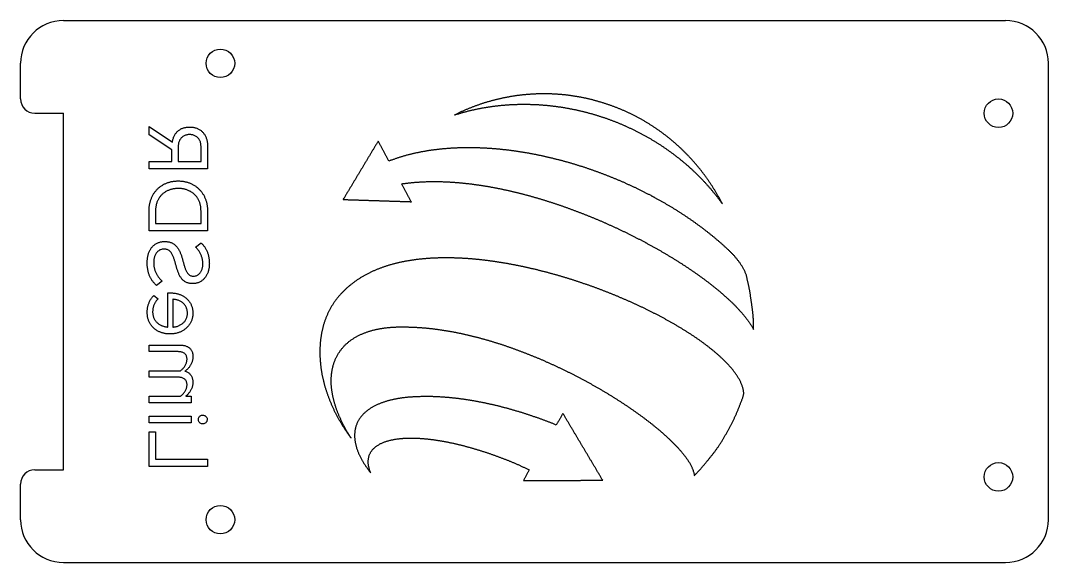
# Model space of a CAD drawing. Extents: x -72 to 0, y -77 to -39.
import ezdxf

# ---------------------------------------------------------------- set-up
doc = ezdxf.new("R2010")
doc.units = 0
doc.header["$MEASUREMENT"] = 0
doc.layers.get('0').update_dxf_attribs({"linetype": 'CONTINUOUS'})

# ---------------------------------------------------------------- blocks, each defined once
blk = doc.blocks.new('FUSION080')
at = {"color": 0}
for p, q in [((-69, -39), (-3, -39)), ((-72, -44.5), (-72, -42)), ((0, -74), (0, -42)), ((-71, -45.5), (-69, -45.5)), ((-69, -70.5), (-69, -45.5)), ((-63, -46.424), (-61.358, -47.53)), ((-63, -47.026), (-63, -46.424)), ((-61.402, -48.07), (-63, -47.026)), ((-61.402, -48.888), (-61.402, -48.07)), ((-60.952, -47.812), (-60.952, -48.888)), ((-59.36, -48.888), (-59.36, -47.812)), ((-58.904, -47.75), (-58.904, -49.398)), ((-63, -48.888), (-61.402, -48.888)), ((-63, -49.398), (-63, -48.888)), ((-60.952, -48.888), (-59.36, -48.888)), ((-58.904, -49.398), (-63, -49.398)), ((-63, -53.75), (-63, -52.348)), ((-62.546, -52.348), (-62.546, -53.24)), ((-59.36, -53.24), (-59.36, -52.348)), ((-58.904, -52.348), (-58.904, -53.75)), ((-62.546, -53.24), (-59.36, -53.24)), ((-58.904, -53.75), (-63, -53.75)), ((-59.74, -54.894), (-59.352, -54.588)), ((-62.07, -57.278), (-62.47, -57.58)), ((-62.67, -58.288), (-62.356, -58.51)), ((-61.674, -58.092), (-61.558, -58.092)), ((-61.674, -60.494), (-61.674, -58.092)), ((-61.336, -58.546), (-61.336, -60.494)), ((-63, -61.758), (-60.832, -61.758)), ((-63, -62.218), (-63, -61.758)), ((-60.962, -62.218), (-63, -62.218)), ((-63, -63.552), (-60.8, -63.552)), ((-63, -64.012), (-63, -63.552)), ((-60.962, -64.012), (-63, -64.012)), ((-63, -65.34), (-60.808, -65.34)), ((-63, -65.8), (-63, -65.34)), ((-60.434, -65.34), (-60.056, -65.34)), ((-60.056, -65.34), (-60.056, -65.8)), ((-60.056, -65.8), (-63, -65.8)), ((-63, -66.748), (-60.056, -66.748)), ((-63, -67.208), (-63, -66.748)), ((-60.056, -66.748), (-60.056, -67.208)), ((-60.056, -67.208), (-63, -67.208)), ((-63, -67.846), (-62.546, -67.846)), ((-63, -70.262), (-63, -67.846)), ((-62.546, -67.846), (-62.546, -69.752)), ((-62.546, -69.752), (-58.904, -69.752)), ((-58.904, -69.752), (-58.904, -70.262)), ((-71, -70.5), (-69, -70.5)), ((-58.904, -70.262), (-63, -70.262)), ((-72, -74), (-72, -71.5)), ((-69, -77), (-3, -77))]:
    blk.add_line(p, q, dxfattribs=at)
for points in [[(-35.337, -44.14), (-35.387, -44.14), (-35.437, -44.14), (-35.487, -44.14), (-35.537, -44.141), (-35.587, -44.142), (-35.637, -44.143), (-35.687, -44.144), (-35.737, -44.145), (-35.787, -44.147), (-35.837, -44.148), (-35.887, -44.15), (-35.937, -44.152), (-35.987, -44.155), (-36.037, -44.157), (-36.087, -44.16), (-36.137, -44.162), (-36.187, -44.165), (-36.237, -44.168), (-36.287, -44.172), (-36.336, -44.175), (-36.386, -44.179), (-36.436, -44.183), (-36.486, -44.187), (-36.536, -44.191), (-36.586, -44.195), (-36.635, -44.2), (-36.685, -44.204), (-36.735, -44.209), (-36.785, -44.214), (-36.834, -44.22), (-36.884, -44.225), (-36.934, -44.231), (-36.983, -44.236), (-37.033, -44.242), (-37.083, -44.249), (-37.132, -44.255), (-37.182, -44.261), (-37.231, -44.268), (-37.281, -44.275), (-37.33, -44.282), (-37.38, -44.289), (-37.429, -44.297), (-37.479, -44.304), (-37.528, -44.312), (-37.578, -44.32), (-37.627, -44.328), (-37.676, -44.336), (-37.726, -44.345), (-37.775, -44.353), (-37.824, -44.362), (-37.873, -44.371), (-37.922, -44.38), (-37.971, -44.39), (-38.021, -44.399), (-38.07, -44.409), (-38.119, -44.419), (-38.168, -44.429), (-38.217, -44.439), (-38.265, -44.449), (-38.314, -44.46), (-38.363, -44.471), (-38.412, -44.482), (-38.461, -44.493), (-38.509, -44.504), (-38.558, -44.516), (-38.607, -44.527), (-38.655, -44.539), (-38.704, -44.551), (-38.752, -44.563), (-38.801, -44.575), (-38.849, -44.588), (-38.898, -44.601), (-38.946, -44.614), (-38.994, -44.627), (-39.042, -44.64), (-39.09, -44.653), (-39.139, -44.667), (-39.187, -44.68), (-39.235, -44.694), (-39.283, -44.708), (-39.331, -44.723), (-39.379, -44.737), (-39.426, -44.752), (-39.474, -44.766), (-39.522, -44.781), (-39.569, -44.796), (-39.617, -44.812), (-39.665, -44.827), (-39.712, -44.843), (-39.76, -44.859), (-39.807, -44.875), (-39.854, -44.891), (-39.902, -44.907), (-39.949, -44.923), (-39.996, -44.94), (-40.043, -44.957), (-40.09, -44.974), (-40.137, -44.991), (-40.184, -45.008), (-40.231, -45.026), (-40.278, -45.043), (-40.324, -45.061), (-40.371, -45.079), (-40.418, -45.097), (-40.464, -45.115), (-40.511, -45.134), (-40.557, -45.153), (-40.603, -45.171), (-40.65, -45.19), (-40.696, -45.209), (-40.742, -45.229), (-40.788, -45.248), (-40.834, -45.268), (-40.88, -45.288), (-40.926, -45.307), (-40.972, -45.328), (-41.017, -45.348), (-41.063, -45.368), (-41.109, -45.389), (-41.154, -45.41), (-41.199, -45.43), (-41.245, -45.451), (-41.29, -45.473), (-41.335, -45.494), (-41.38, -45.516), (-41.425, -45.537), (-41.47, -45.559), (-41.515, -45.581), (-41.56, -45.603), (-41.597, -45.622)], [(-30.913, -44.87), (-30.961, -44.854), (-31.008, -44.838), (-31.056, -44.822), (-31.103, -44.807), (-31.151, -44.791), (-31.199, -44.776), (-31.246, -44.761), (-31.294, -44.747), (-31.342, -44.732), (-31.39, -44.718), (-31.438, -44.703), (-31.486, -44.689), (-31.534, -44.675), (-31.582, -44.662), (-31.63, -44.648), (-31.678, -44.635), (-31.726, -44.622), (-31.775, -44.609), (-31.823, -44.596), (-31.871, -44.583), (-31.92, -44.57), (-31.968, -44.558), (-32.017, -44.546), (-32.065, -44.534), (-32.114, -44.522), (-32.162, -44.511), (-32.211, -44.499), (-32.26, -44.488), (-32.309, -44.477), (-32.357, -44.466), (-32.406, -44.455), (-32.455, -44.444), (-32.504, -44.434), (-32.553, -44.424), (-32.602, -44.414), (-32.651, -44.404), (-32.7, -44.394), (-32.749, -44.385), (-32.798, -44.375), (-32.847, -44.366), (-32.897, -44.357), (-32.946, -44.348), (-32.995, -44.34), (-33.044, -44.331), (-33.094, -44.323), (-33.143, -44.315), (-33.192, -44.307), (-33.242, -44.3), (-33.291, -44.292), (-33.341, -44.285), (-33.39, -44.278), (-33.44, -44.271), (-33.489, -44.264), (-33.539, -44.257), (-33.588, -44.251), (-33.638, -44.244), (-33.687, -44.238), (-33.737, -44.232), (-33.787, -44.227), (-33.837, -44.221), (-33.886, -44.216), (-33.936, -44.211), (-33.986, -44.206), (-34.035, -44.201), (-34.085, -44.196), (-34.135, -44.192), (-34.185, -44.188), (-34.235, -44.184), (-34.285, -44.18), (-34.334, -44.176), (-34.384, -44.172), (-34.434, -44.169), (-34.484, -44.166), (-34.534, -44.163), (-34.584, -44.16), (-34.634, -44.157), (-34.684, -44.155), (-34.734, -44.153), (-34.784, -44.151), (-34.834, -44.149), (-34.884, -44.147), (-34.934, -44.145), (-34.984, -44.144), (-35.034, -44.143), (-35.084, -44.142), (-35.134, -44.141), (-35.184, -44.14), (-35.234, -44.14), (-35.284, -44.14), (-35.334, -44.14), (-35.337, -44.14)], [(-41.597, -45.622), (-41.549, -45.606), (-41.502, -45.591), (-41.454, -45.575), (-41.407, -45.56), (-41.359, -45.546), (-41.311, -45.531), (-41.263, -45.516), (-41.215, -45.502), (-41.167, -45.488), (-41.119, -45.474), (-41.071, -45.46), (-41.023, -45.446), (-40.975, -45.433), (-40.927, -45.419), (-40.879, -45.406), (-40.83, -45.393), (-40.782, -45.38), (-40.734, -45.368), (-40.685, -45.355), (-40.637, -45.343), (-40.588, -45.33), (-40.54, -45.318), (-40.491, -45.307), (-40.443, -45.295), (-40.394, -45.283), (-40.345, -45.272), (-40.297, -45.261), (-40.248, -45.25), (-40.199, -45.239), (-40.15, -45.228), (-40.101, -45.218), (-40.052, -45.207), (-40.003, -45.197), (-39.954, -45.187), (-39.905, -45.177), (-39.856, -45.167), (-39.807, -45.158), (-39.758, -45.148), (-39.709, -45.139), (-39.66, -45.13), (-39.611, -45.121), (-39.562, -45.112), (-39.512, -45.103), (-39.463, -45.095), (-39.414, -45.087), (-39.364, -45.079), (-39.315, -45.071), (-39.266, -45.063), (-39.216, -45.055), (-39.167, -45.048), (-39.117, -45.04), (-39.068, -45.033), (-39.018, -45.026), (-38.969, -45.019), (-38.919, -45.013), (-38.87, -45.006), (-38.82, -45), (-38.77, -44.993), (-38.721, -44.987), (-38.671, -44.981), (-38.622, -44.976), (-38.572, -44.97), (-38.522, -44.965), (-38.472, -44.959), (-38.423, -44.954), (-38.373, -44.949), (-38.323, -44.944), (-38.273, -44.94), (-38.224, -44.935), (-38.174, -44.931), (-38.124, -44.927), (-38.074, -44.923), (-38.024, -44.919), (-37.974, -44.915), (-37.925, -44.911), (-37.875, -44.908), (-37.825, -44.905), (-37.775, -44.901), (-37.725, -44.898), (-37.675, -44.896), (-37.625, -44.893), (-37.575, -44.89), (-37.525, -44.888), (-37.475, -44.886), (-37.425, -44.884), (-37.375, -44.882), (-37.325, -44.88), (-37.275, -44.878), (-37.225, -44.877), (-37.175, -44.875), (-37.125, -44.874), (-37.075, -44.873), (-37.026, -44.872), (-36.976, -44.871), (-36.926, -44.871), (-36.876, -44.87), (-36.826, -44.87), (-36.776, -44.87), (-36.731, -44.87)], [(-36.731, -44.87), (-36.681, -44.87), (-36.631, -44.87), (-36.581, -44.87), (-36.531, -44.871), (-36.481, -44.871), (-36.431, -44.872), (-36.381, -44.873), (-36.331, -44.874), (-36.281, -44.876), (-36.231, -44.877), (-36.181, -44.879), (-36.131, -44.88), (-36.081, -44.882), (-36.031, -44.884), (-35.981, -44.886), (-35.931, -44.889), (-35.881, -44.891), (-35.831, -44.894), (-35.781, -44.896), (-35.731, -44.899), (-35.681, -44.902), (-35.632, -44.906), (-35.582, -44.909), (-35.532, -44.912), (-35.482, -44.916), (-35.432, -44.92), (-35.382, -44.924), (-35.332, -44.928), (-35.283, -44.932), (-35.233, -44.936), (-35.183, -44.941), (-35.133, -44.945), (-35.083, -44.95), (-35.034, -44.955), (-34.984, -44.96), (-34.934, -44.966), (-34.884, -44.971), (-34.835, -44.976), (-34.785, -44.982), (-34.735, -44.988), (-34.686, -44.994), (-34.636, -45), (-34.587, -45.006), (-34.537, -45.013), (-34.487, -45.019), (-34.438, -45.026), (-34.388, -45.033), (-34.339, -45.04), (-34.289, -45.047), (-34.24, -45.054), (-34.19, -45.061), (-34.141, -45.069), (-34.092, -45.077), (-34.042, -45.084), (-33.993, -45.092), (-33.943, -45.1), (-33.894, -45.109), (-33.845, -45.117), (-33.796, -45.126), (-33.746, -45.134), (-33.697, -45.143), (-33.648, -45.152), (-33.599, -45.161), (-33.55, -45.17), (-33.501, -45.18), (-33.451, -45.189), (-33.402, -45.199), (-33.353, -45.209), (-33.304, -45.219), (-33.255, -45.229), (-33.206, -45.239), (-33.157, -45.249), (-33.109, -45.26), (-33.06, -45.27), (-33.011, -45.281), (-32.962, -45.292), (-32.913, -45.303), (-32.865, -45.314), (-32.816, -45.325), (-32.767, -45.337), (-32.719, -45.349), (-32.67, -45.36), (-32.621, -45.372), (-32.573, -45.384), (-32.524, -45.396), (-32.476, -45.408), (-32.427, -45.421), (-32.379, -45.433), (-32.331, -45.446), (-32.282, -45.459), (-32.234, -45.472), (-32.186, -45.485), (-32.138, -45.498), (-32.089, -45.512), (-32.041, -45.525), (-31.993, -45.539), (-31.945, -45.552), (-31.897, -45.566), (-31.849, -45.58), (-31.801, -45.594), (-31.753, -45.609), (-31.705, -45.623), (-31.657, -45.638), (-31.61, -45.652), (-31.562, -45.667), (-31.514, -45.682), (-31.467, -45.697), (-31.419, -45.712), (-31.371, -45.728), (-31.324, -45.743), (-31.276, -45.759), (-31.229, -45.775), (-31.223, -45.776)], [(-22.84, -51.859), (-22.863, -51.815), (-22.886, -51.77), (-22.909, -51.726), (-22.932, -51.681), (-22.955, -51.637), (-22.978, -51.593), (-23.002, -51.549), (-23.026, -51.505), (-23.05, -51.461), (-23.074, -51.417), (-23.098, -51.374), (-23.123, -51.33), (-23.147, -51.286), (-23.172, -51.243), (-23.197, -51.199), (-23.222, -51.156), (-23.247, -51.113), (-23.272, -51.07), (-23.298, -51.027), (-23.323, -50.984), (-23.349, -50.941), (-23.375, -50.898), (-23.401, -50.856), (-23.427, -50.813), (-23.454, -50.771), (-23.48, -50.728), (-23.507, -50.686), (-23.534, -50.644), (-23.561, -50.602), (-23.588, -50.56), (-23.615, -50.518), (-23.643, -50.476), (-23.67, -50.434), (-23.698, -50.393), (-23.726, -50.351), (-23.754, -50.31), (-23.782, -50.268), (-23.81, -50.227), (-23.839, -50.186), (-23.867, -50.145), (-23.896, -50.104), (-23.925, -50.063), (-23.954, -50.023), (-23.983, -49.982), (-24.012, -49.942), (-24.042, -49.901), (-24.072, -49.861), (-24.101, -49.821), (-24.131, -49.781), (-24.161, -49.741), (-24.191, -49.701), (-24.222, -49.661), (-24.252, -49.621), (-24.283, -49.582), (-24.313, -49.542), (-24.344, -49.503), (-24.375, -49.464), (-24.406, -49.425), (-24.438, -49.386), (-24.469, -49.347), (-24.501, -49.308), (-24.532, -49.269), (-24.564, -49.231), (-24.596, -49.192), (-24.628, -49.154), (-24.661, -49.116), (-24.693, -49.078), (-24.725, -49.04), (-24.758, -49.002), (-24.791, -48.964), (-24.824, -48.926), (-24.857, -48.889), (-24.89, -48.851), (-24.923, -48.814), (-24.957, -48.777), (-24.99, -48.74), (-25.024, -48.703), (-25.058, -48.666), (-25.092, -48.629), (-25.126, -48.593), (-25.16, -48.556), (-25.194, -48.52), (-25.229, -48.484), (-25.263, -48.448), (-25.298, -48.412), (-25.333, -48.376), (-25.368, -48.34), (-25.403, -48.305), (-25.438, -48.269), (-25.474, -48.234), (-25.509, -48.198), (-25.545, -48.163), (-25.581, -48.128), (-25.616, -48.094), (-25.652, -48.059), (-25.688, -48.024), (-25.725, -47.99), (-25.761, -47.955), (-25.797, -47.921), (-25.834, -47.887), (-25.871, -47.853), (-25.908, -47.819), (-25.944, -47.786), (-25.982, -47.752), (-26.019, -47.719), (-26.056, -47.685), (-26.093, -47.652), (-26.131, -47.619), (-26.169, -47.586), (-26.206, -47.553), (-26.244, -47.521), (-26.282, -47.488), (-26.32, -47.456), (-26.359, -47.424), (-26.397, -47.392), (-26.435, -47.36), (-26.474, -47.328), (-26.513, -47.296), (-26.551, -47.265), (-26.59, -47.233), (-26.629, -47.202), (-26.668, -47.171), (-26.708, -47.14), (-26.747, -47.109), (-26.787, -47.078), (-26.826, -47.048), (-26.866, -47.017), (-26.906, -46.987), (-26.945, -46.957), (-26.985, -46.927), (-27.025, -46.897), (-27.066, -46.867), (-27.106, -46.838), (-27.146, -46.808), (-27.187, -46.779), (-27.228, -46.75), (-27.268, -46.721), (-27.309, -46.692), (-27.35, -46.663), (-27.391, -46.635), (-27.432, -46.606), (-27.473, -46.578), (-27.515, -46.55), (-27.556, -46.522), (-27.598, -46.494), (-27.639, -46.466), (-27.681, -46.439), (-27.723, -46.411), (-27.765, -46.384), (-27.807, -46.357), (-27.849, -46.33), (-27.891, -46.303), (-27.934, -46.277), (-27.976, -46.25), (-28.019, -46.224), (-28.061, -46.198), (-28.104, -46.172), (-28.147, -46.146), (-28.189, -46.12), (-28.232, -46.094), (-28.276, -46.069), (-28.319, -46.044), (-28.362, -46.019), (-28.405, -45.994), (-28.449, -45.969), (-28.492, -45.944), (-28.536, -45.92), (-28.579, -45.896), (-28.623, -45.871), (-28.667, -45.847), (-28.711, -45.824), (-28.755, -45.8), (-28.799, -45.776), (-28.843, -45.753), (-28.888, -45.73), (-28.932, -45.707), (-28.976, -45.684), (-29.021, -45.661), (-29.066, -45.638), (-29.11, -45.616), (-29.155, -45.594), (-29.2, -45.572), (-29.245, -45.55), (-29.29, -45.528), (-29.335, -45.506), (-29.38, -45.485), (-29.425, -45.464), (-29.471, -45.443), (-29.516, -45.422), (-29.562, -45.401), (-29.607, -45.38), (-29.653, -45.36), (-29.698, -45.339), (-29.744, -45.319), (-29.79, -45.299), (-29.836, -45.279), (-29.882, -45.26), (-29.928, -45.24), (-29.974, -45.221), (-30.02, -45.202), (-30.067, -45.183), (-30.113, -45.164), (-30.159, -45.146), (-30.206, -45.127), (-30.252, -45.109), (-30.299, -45.091), (-30.346, -45.073), (-30.392, -45.055), (-30.439, -45.037), (-30.486, -45.02), (-30.533, -45.003), (-30.58, -44.985), (-30.627, -44.969), (-30.674, -44.952), (-30.721, -44.935), (-30.768, -44.919), (-30.816, -44.903), (-30.863, -44.886), (-30.91, -44.871), (-30.913, -44.87)], [(-31.223, -45.776), (-31.176, -45.792), (-31.128, -45.808), (-31.081, -45.824), (-31.034, -45.841), (-30.987, -45.857), (-30.939, -45.874), (-30.892, -45.89), (-30.845, -45.907), (-30.798, -45.924), (-30.751, -45.941), (-30.704, -45.958), (-30.657, -45.976), (-30.61, -45.993), (-30.564, -46.011), (-30.517, -46.029), (-30.47, -46.046), (-30.424, -46.064), (-30.377, -46.083), (-30.33, -46.101), (-30.284, -46.119), (-30.237, -46.138), (-30.191, -46.156), (-30.145, -46.175), (-30.098, -46.194), (-30.052, -46.213), (-30.006, -46.232), (-29.96, -46.252), (-29.914, -46.271), (-29.868, -46.291), (-29.822, -46.31), (-29.776, -46.33), (-29.73, -46.35), (-29.684, -46.37), (-29.639, -46.391), (-29.593, -46.411), (-29.547, -46.431), (-29.502, -46.452), (-29.456, -46.473), (-29.411, -46.494), (-29.365, -46.515), (-29.32, -46.536), (-29.275, -46.557), (-29.23, -46.578), (-29.185, -46.6), (-29.14, -46.622), (-29.095, -46.643), (-29.05, -46.665), (-29.005, -46.687), (-28.96, -46.709), (-28.915, -46.732), (-28.87, -46.754), (-28.826, -46.777), (-28.781, -46.799), (-28.737, -46.822), (-28.692, -46.845), (-28.648, -46.868), (-28.604, -46.891), (-28.559, -46.915), (-28.515, -46.938), (-28.471, -46.961), (-28.427, -46.985), (-28.383, -47.009), (-28.339, -47.033), (-28.295, -47.057), (-28.252, -47.081), (-28.208, -47.105), (-28.164, -47.13), (-28.121, -47.154), (-28.077, -47.179), (-28.034, -47.204), (-27.99, -47.229), (-27.947, -47.254), (-27.904, -47.279), (-27.861, -47.304), (-27.818, -47.33), (-27.775, -47.355), (-27.732, -47.381), (-27.689, -47.407), (-27.646, -47.433), (-27.604, -47.459), (-27.561, -47.485), (-27.519, -47.511), (-27.476, -47.538), (-27.434, -47.564), (-27.391, -47.591), (-27.349, -47.618), (-27.307, -47.645), (-27.265, -47.672), (-27.223, -47.699), (-27.181, -47.726), (-27.139, -47.753), (-27.098, -47.781), (-27.056, -47.809), (-27.014, -47.836), (-26.973, -47.864), (-26.931, -47.892), (-26.89, -47.92), (-26.849, -47.949), (-26.808, -47.977), (-26.767, -48.006), (-26.726, -48.034), (-26.685, -48.063), (-26.644, -48.092), (-26.603, -48.121), (-26.562, -48.15), (-26.522, -48.179), (-26.481, -48.208), (-26.441, -48.238), (-26.401, -48.267), (-26.36, -48.297), (-26.32, -48.327), (-26.28, -48.357), (-26.24, -48.387), (-26.2, -48.417), (-26.16, -48.447), (-26.121, -48.478), (-26.081, -48.508), (-26.042, -48.539), (-26.002, -48.57), (-25.963, -48.6), (-25.924, -48.631), (-25.884, -48.662), (-25.845, -48.694), (-25.806, -48.725), (-25.768, -48.756), (-25.729, -48.788), (-25.69, -48.82), (-25.652, -48.852), (-25.613, -48.883), (-25.575, -48.915), (-25.536, -48.948), (-25.498, -48.98), (-25.46, -49.012), (-25.422, -49.045), (-25.384, -49.077), (-25.346, -49.11), (-25.309, -49.143), (-25.271, -49.176), (-25.234, -49.209), (-25.196, -49.242), (-25.159, -49.275), (-25.122, -49.309), (-25.085, -49.342), (-25.048, -49.376), (-25.011, -49.41), (-24.974, -49.444), (-24.937, -49.478), (-24.901, -49.512), (-24.864, -49.546), (-24.828, -49.58), (-24.791, -49.615), (-24.755, -49.649), (-24.719, -49.684), (-24.683, -49.719), (-24.647, -49.753), (-24.612, -49.788), (-24.576, -49.823), (-24.541, -49.859), (-24.505, -49.894), (-24.47, -49.929), (-24.435, -49.965), (-24.4, -50.001), (-24.365, -50.036), (-24.33, -50.072), (-24.295, -50.108), (-24.261, -50.144), (-24.226, -50.18), (-24.192, -50.217), (-24.157, -50.253), (-24.123, -50.29), (-24.089, -50.326), (-24.055, -50.363), (-24.021, -50.4), (-23.988, -50.437), (-23.954, -50.474), (-23.921, -50.511), (-23.887, -50.548), (-23.854, -50.585), (-23.821, -50.623), (-23.788, -50.661), (-23.755, -50.698), (-23.722, -50.736), (-23.69, -50.774), (-23.657, -50.812), (-23.625, -50.85), (-23.593, -50.888), (-23.56, -50.927), (-23.528, -50.965), (-23.497, -51.003), (-23.465, -51.042), (-23.433, -51.081), (-23.402, -51.12), (-23.37, -51.159), (-23.339, -51.198), (-23.308, -51.237), (-23.277, -51.276), (-23.246, -51.315), (-23.215, -51.355), (-23.185, -51.394), (-23.154, -51.434), (-23.124, -51.474), (-23.094, -51.513), (-23.064, -51.553), (-23.034, -51.593), (-23.004, -51.634), (-22.974, -51.674), (-22.945, -51.714), (-22.915, -51.755), (-22.886, -51.795), (-22.857, -51.836), (-22.84, -51.859)], [(-61.358, -47.53), (-61.353, -47.48), (-61.346, -47.431), (-61.337, -47.382), (-61.326, -47.333), (-61.313, -47.285), (-61.298, -47.237), (-61.281, -47.19), (-61.262, -47.143), (-61.241, -47.098), (-61.219, -47.053), (-61.194, -47.01), (-61.167, -46.968), (-61.139, -46.926), (-61.109, -46.887), (-61.077, -46.848), (-61.043, -46.812), (-61.007, -46.776), (-60.97, -46.743), (-60.931, -46.711), (-60.891, -46.681), (-60.85, -46.654), (-60.807, -46.628), (-60.763, -46.604), (-60.718, -46.582), (-60.672, -46.562), (-60.626, -46.544), (-60.578, -46.528), (-60.53, -46.514), (-60.482, -46.502), (-60.433, -46.491), (-60.384, -46.483), (-60.334, -46.476), (-60.284, -46.471), (-60.234, -46.468), (-60.184, -46.466), (-60.154, -46.466)], [(-60.154, -46.466), (-60.104, -46.467), (-60.054, -46.469), (-60.004, -46.473), (-59.955, -46.479), (-59.905, -46.486), (-59.856, -46.495), (-59.807, -46.506), (-59.759, -46.519), (-59.711, -46.533), (-59.664, -46.55), (-59.617, -46.568), (-59.572, -46.589), (-59.527, -46.611), (-59.483, -46.635), (-59.441, -46.661), (-59.399, -46.69), (-59.359, -46.719), (-59.321, -46.751), (-59.283, -46.785), (-59.248, -46.82), (-59.214, -46.856), (-59.182, -46.895), (-59.151, -46.934), (-59.122, -46.975), (-59.095, -47.017), (-59.07, -47.06), (-59.047, -47.105), (-59.025, -47.15), (-59.006, -47.196), (-58.988, -47.242), (-58.972, -47.29), (-58.958, -47.338), (-58.945, -47.386), (-58.935, -47.435), (-58.925, -47.484), (-58.918, -47.534), (-58.912, -47.583), (-58.908, -47.633), (-58.905, -47.683), (-58.904, -47.733), (-58.904, -47.75)], [(-60.154, -46.996), (-60.204, -46.997), (-60.254, -47.001), (-60.303, -47.008), (-60.352, -47.017), (-60.401, -47.03), (-60.448, -47.045), (-60.495, -47.063), (-60.54, -47.085), (-60.584, -47.109), (-60.626, -47.136), (-60.666, -47.166), (-60.704, -47.199), (-60.739, -47.234), (-60.772, -47.271), (-60.803, -47.311), (-60.83, -47.353), (-60.855, -47.396), (-60.877, -47.441), (-60.896, -47.487), (-60.912, -47.535), (-60.925, -47.583), (-60.936, -47.632), (-60.944, -47.681), (-60.949, -47.731), (-60.952, -47.781), (-60.952, -47.812)], [(-59.36, -47.812), (-59.361, -47.762), (-59.365, -47.712), (-59.371, -47.663), (-59.38, -47.613), (-59.391, -47.565), (-59.405, -47.517), (-59.422, -47.47), (-59.442, -47.424), (-59.465, -47.379), (-59.49, -47.336), (-59.519, -47.295), (-59.55, -47.256), (-59.584, -47.219), (-59.62, -47.185), (-59.659, -47.153), (-59.7, -47.124), (-59.742, -47.098), (-59.787, -47.075), (-59.832, -47.055), (-59.879, -47.038), (-59.927, -47.024), (-59.976, -47.013), (-60.025, -47.005), (-60.075, -46.999), (-60.125, -46.996), (-60.154, -46.996)], [(-46.95, -47.457), (-46.975, -47.5), (-47.001, -47.543), (-47.027, -47.586), (-47.053, -47.629), (-47.078, -47.672), (-47.104, -47.715), (-47.13, -47.758), (-47.156, -47.8), (-47.181, -47.843), (-47.207, -47.886), (-47.233, -47.929), (-47.258, -47.972), (-47.284, -48.015), (-47.31, -48.058), (-47.336, -48.101), (-47.361, -48.143), (-47.387, -48.186), (-47.413, -48.229), (-47.439, -48.272), (-47.464, -48.315), (-47.49, -48.358), (-47.516, -48.401), (-47.541, -48.444), (-47.567, -48.486), (-47.593, -48.529), (-47.619, -48.572), (-47.644, -48.615), (-47.67, -48.658), (-47.696, -48.701), (-47.721, -48.744), (-47.747, -48.787), (-47.773, -48.829), (-47.799, -48.872), (-47.824, -48.915), (-47.85, -48.958), (-47.876, -49.001), (-47.902, -49.044), (-47.927, -49.087), (-47.953, -49.13), (-47.979, -49.172), (-48.004, -49.215), (-48.03, -49.258), (-48.056, -49.301), (-48.082, -49.344), (-48.107, -49.387), (-48.133, -49.43), (-48.159, -49.473), (-48.185, -49.515), (-48.21, -49.558), (-48.236, -49.601), (-48.262, -49.644), (-48.287, -49.687), (-48.313, -49.73), (-48.339, -49.773), (-48.365, -49.816), (-48.39, -49.858), (-48.416, -49.901), (-48.442, -49.944), (-48.468, -49.987), (-48.493, -50.03), (-48.519, -50.073), (-48.545, -50.116), (-48.57, -50.159), (-48.596, -50.201), (-48.622, -50.244), (-48.648, -50.287), (-48.673, -50.33), (-48.699, -50.373), (-48.725, -50.416), (-48.75, -50.459), (-48.776, -50.502), (-48.802, -50.544), (-48.828, -50.587), (-48.853, -50.63), (-48.879, -50.673), (-48.905, -50.716), (-48.931, -50.759), (-48.956, -50.802), (-48.982, -50.845), (-49.008, -50.887), (-49.033, -50.93), (-49.059, -50.973), (-49.085, -51.016), (-49.111, -51.059), (-49.136, -51.102), (-49.162, -51.145), (-49.188, -51.188), (-49.214, -51.23), (-49.239, -51.273), (-49.265, -51.316), (-49.291, -51.359), (-49.316, -51.402), (-49.342, -51.445), (-49.368, -51.488), (-49.394, -51.531), (-49.405, -51.549)], [(-46.198, -48.851), (-46.221, -48.807), (-46.245, -48.763), (-46.269, -48.719), (-46.293, -48.675), (-46.316, -48.631), (-46.34, -48.587), (-46.364, -48.543), (-46.388, -48.499), (-46.411, -48.455), (-46.435, -48.411), (-46.459, -48.367), (-46.483, -48.323), (-46.506, -48.279), (-46.53, -48.235), (-46.554, -48.191), (-46.578, -48.147), (-46.601, -48.103), (-46.625, -48.059), (-46.649, -48.015), (-46.673, -47.971), (-46.696, -47.927), (-46.72, -47.883), (-46.744, -47.839), (-46.768, -47.795), (-46.791, -47.751), (-46.815, -47.707), (-46.839, -47.663), (-46.863, -47.619), (-46.886, -47.575), (-46.91, -47.531), (-46.934, -47.487), (-46.95, -47.457)], [(-40.602, -47.922), (-40.652, -47.922), (-40.702, -47.922), (-40.752, -47.922), (-40.802, -47.923), (-40.852, -47.923), (-40.902, -47.924), (-40.952, -47.925), (-41.002, -47.926), (-41.052, -47.927), (-41.102, -47.928), (-41.152, -47.929), (-41.202, -47.93), (-41.251, -47.932), (-41.301, -47.934), (-41.351, -47.935), (-41.401, -47.937), (-41.451, -47.939), (-41.501, -47.941), (-41.551, -47.944), (-41.601, -47.946), (-41.651, -47.948), (-41.701, -47.951), (-41.751, -47.954), (-41.801, -47.957), (-41.851, -47.96), (-41.901, -47.963), (-41.951, -47.966), (-42, -47.97), (-42.05, -47.973), (-42.1, -47.977), (-42.15, -47.981), (-42.2, -47.985), (-42.25, -47.989), (-42.3, -47.993), (-42.349, -47.998), (-42.399, -48.002), (-42.449, -48.007), (-42.499, -48.012), (-42.548, -48.017), (-42.598, -48.022), (-42.648, -48.027), (-42.698, -48.032), (-42.747, -48.038), (-42.797, -48.044), (-42.847, -48.049), (-42.896, -48.055), (-42.946, -48.061), (-42.996, -48.068), (-43.045, -48.074), (-43.095, -48.081), (-43.144, -48.088), (-43.194, -48.094), (-43.243, -48.101), (-43.293, -48.109), (-43.342, -48.116), (-43.392, -48.123), (-43.441, -48.131), (-43.49, -48.139), (-43.54, -48.147), (-43.589, -48.155), (-43.638, -48.163), (-43.688, -48.172), (-43.737, -48.18), (-43.786, -48.189), (-43.835, -48.198), (-43.885, -48.207), (-43.934, -48.217), (-43.983, -48.226), (-44.032, -48.236), (-44.081, -48.245), (-44.13, -48.255), (-44.179, -48.266), (-44.228, -48.276), (-44.277, -48.286), (-44.325, -48.297), (-44.374, -48.308), (-44.423, -48.319), (-44.472, -48.33), (-44.521, -48.341), (-44.569, -48.353), (-44.618, -48.364), (-44.666, -48.376), (-44.715, -48.388), (-44.763, -48.401), (-44.812, -48.413), (-44.86, -48.426), (-44.909, -48.438), (-44.957, -48.451), (-45.005, -48.464), (-45.053, -48.478), (-45.101, -48.491), (-45.15, -48.505), (-45.198, -48.519), (-45.246, -48.533), (-45.293, -48.547), (-45.341, -48.562), (-45.389, -48.576), (-45.437, -48.591), (-45.485, -48.606), (-45.532, -48.621), (-45.58, -48.637), (-45.627, -48.652), (-45.675, -48.668), (-45.722, -48.684), (-45.769, -48.7), (-45.817, -48.717), (-45.864, -48.733), (-45.911, -48.75), (-45.958, -48.767), (-46.005, -48.784), (-46.052, -48.802), (-46.065, -48.807)], [(-22.486, -55.022), (-22.523, -54.988), (-22.559, -54.954), (-22.596, -54.92), (-22.633, -54.887), (-22.67, -54.853), (-22.707, -54.819), (-22.744, -54.786), (-22.781, -54.752), (-22.819, -54.719), (-22.856, -54.686), (-22.893, -54.653), (-22.931, -54.62), (-22.969, -54.587), (-23.006, -54.554), (-23.044, -54.521), (-23.082, -54.488), (-23.12, -54.456), (-23.158, -54.423), (-23.196, -54.391), (-23.234, -54.358), (-23.272, -54.326), (-23.31, -54.294), (-23.349, -54.262), (-23.387, -54.23), (-23.425, -54.198), (-23.464, -54.166), (-23.503, -54.134), (-23.541, -54.102), (-23.58, -54.071), (-23.619, -54.039), (-23.658, -54.008), (-23.697, -53.977), (-23.736, -53.945), (-23.775, -53.914), (-23.814, -53.883), (-23.853, -53.852), (-23.893, -53.821), (-23.932, -53.791), (-23.972, -53.76), (-24.011, -53.729), (-24.051, -53.699), (-24.09, -53.668), (-24.13, -53.638), (-24.17, -53.607), (-24.21, -53.577), (-24.249, -53.547), (-24.289, -53.517), (-24.329, -53.487), (-24.37, -53.457), (-24.41, -53.427), (-24.45, -53.398), (-24.49, -53.368), (-24.53, -53.338), (-24.571, -53.309), (-24.611, -53.28), (-24.652, -53.25), (-24.692, -53.221), (-24.733, -53.192), (-24.774, -53.163), (-24.814, -53.134), (-24.855, -53.105), (-24.896, -53.076), (-24.937, -53.047), (-24.978, -53.019), (-25.019, -52.99), (-25.06, -52.962), (-25.101, -52.933), (-25.142, -52.905), (-25.184, -52.877), (-25.225, -52.849), (-25.266, -52.82), (-25.308, -52.792), (-25.349, -52.765), (-25.391, -52.737), (-25.432, -52.709), (-25.474, -52.681), (-25.516, -52.654), (-25.557, -52.626), (-25.599, -52.599), (-25.641, -52.571), (-25.683, -52.544), (-25.725, -52.517), (-25.767, -52.49), (-25.809, -52.463), (-25.851, -52.436), (-25.893, -52.409), (-25.936, -52.382), (-25.978, -52.355), (-26.02, -52.329), (-26.062, -52.302), (-26.105, -52.276), (-26.147, -52.249), (-26.19, -52.223), (-26.232, -52.197), (-26.275, -52.17), (-26.318, -52.144), (-26.36, -52.118), (-26.403, -52.092), (-26.446, -52.066), (-26.489, -52.041), (-26.532, -52.015), (-26.574, -51.989), (-26.617, -51.964), (-26.66, -51.938), (-26.704, -51.913), (-26.747, -51.888), (-26.79, -51.862), (-26.833, -51.837), (-26.876, -51.812), (-26.92, -51.787), (-26.963, -51.762), (-27.006, -51.737), (-27.05, -51.712), (-27.093, -51.688), (-27.137, -51.663), (-27.18, -51.639), (-27.224, -51.614), (-27.268, -51.59), (-27.311, -51.565), (-27.355, -51.541), (-27.399, -51.517), (-27.443, -51.493), (-27.486, -51.469), (-27.53, -51.445), (-27.574, -51.421), (-27.618, -51.397), (-27.662, -51.374), (-27.706, -51.35), (-27.75, -51.327), (-27.795, -51.303), (-27.839, -51.28), (-27.883, -51.256), (-27.927, -51.233), (-27.972, -51.21), (-28.016, -51.187), (-28.06, -51.164), (-28.105, -51.141), (-28.149, -51.118), (-28.194, -51.095), (-28.238, -51.073), (-28.283, -51.05), (-28.327, -51.027), (-28.372, -51.005), (-28.417, -50.982), (-28.462, -50.96), (-28.506, -50.938), (-28.551, -50.916), (-28.596, -50.894), (-28.641, -50.872), (-28.686, -50.85), (-28.731, -50.828), (-28.776, -50.806), (-28.821, -50.784), (-28.866, -50.763), (-28.911, -50.741), (-28.956, -50.719), (-29.001, -50.698), (-29.046, -50.677), (-29.092, -50.655), (-29.137, -50.634), (-29.182, -50.613), (-29.228, -50.592), (-29.273, -50.571), (-29.319, -50.55), (-29.364, -50.529), (-29.409, -50.509), (-29.455, -50.488), (-29.501, -50.467), (-29.546, -50.447), (-29.592, -50.426), (-29.637, -50.406), (-29.683, -50.386), (-29.729, -50.366), (-29.775, -50.345), (-29.82, -50.325), (-29.866, -50.305), (-29.912, -50.286), (-29.958, -50.266), (-30.004, -50.246), (-30.05, -50.226), (-30.096, -50.207), (-30.142, -50.187), (-30.188, -50.168), (-30.234, -50.148), (-30.28, -50.129), (-30.326, -50.11), (-30.373, -50.091), (-30.419, -50.072), (-30.465, -50.053), (-30.511, -50.034), (-30.558, -50.015), (-30.604, -49.996), (-30.65, -49.977), (-30.697, -49.959), (-30.743, -49.94), (-30.79, -49.922), (-30.836, -49.903), (-30.883, -49.885), (-30.929, -49.867), (-30.976, -49.849), (-31.023, -49.831), (-31.069, -49.813), (-31.116, -49.795), (-31.163, -49.777), (-31.209, -49.759), (-31.256, -49.741), (-31.303, -49.724), (-31.35, -49.706), (-31.396, -49.689), (-31.443, -49.671), (-31.49, -49.654), (-31.537, -49.637), (-31.584, -49.62), (-31.631, -49.603), (-31.678, -49.586), (-31.725, -49.569), (-31.772, -49.552), (-31.819, -49.535), (-31.867, -49.518), (-31.914, -49.502), (-31.961, -49.485), (-32.008, -49.469), (-32.055, -49.452), (-32.103, -49.436), (-32.15, -49.42), (-32.197, -49.404), (-32.245, -49.388), (-32.292, -49.372), (-32.339, -49.356), (-32.387, -49.34), (-32.434, -49.324), (-32.482, -49.308), (-32.529, -49.293), (-32.577, -49.277), (-32.624, -49.262), (-32.672, -49.246), (-32.72, -49.231), (-32.767, -49.216), (-32.815, -49.201), (-32.862, -49.186), (-32.91, -49.171), (-32.958, -49.156), (-33.006, -49.141), (-33.053, -49.126), (-33.101, -49.112), (-33.149, -49.097), (-33.197, -49.083), (-33.245, -49.068), (-33.293, -49.054), (-33.341, -49.04), (-33.389, -49.026), (-33.437, -49.012), (-33.485, -48.998), (-33.533, -48.984), (-33.581, -48.97), (-33.629, -48.956), (-33.677, -48.942), (-33.725, -48.929), (-33.773, -48.915), (-33.821, -48.902), (-33.869, -48.888), (-33.918, -48.875), (-33.966, -48.862), (-34.014, -48.849), (-34.062, -48.836), (-34.111, -48.823), (-34.159, -48.81), (-34.207, -48.797), (-34.256, -48.785), (-34.304, -48.772), (-34.353, -48.76), (-34.401, -48.747), (-34.449, -48.735), (-34.498, -48.722), (-34.546, -48.71), (-34.595, -48.698), (-34.643, -48.686), (-34.692, -48.674), (-34.741, -48.662), (-34.789, -48.651), (-34.838, -48.639), (-34.886, -48.627), (-34.935, -48.616), (-34.984, -48.604), (-35.032, -48.593), (-35.081, -48.582), (-35.13, -48.571), (-35.179, -48.56), (-35.227, -48.549), (-35.276, -48.538), (-35.325, -48.527), (-35.374, -48.516), (-35.423, -48.505), (-35.472, -48.495), (-35.52, -48.484), (-35.569, -48.474), (-35.618, -48.464), (-35.667, -48.454), (-35.716, -48.443), (-35.765, -48.433), (-35.814, -48.423), (-35.863, -48.414), (-35.912, -48.404), (-35.961, -48.394), (-36.01, -48.385), (-36.059, -48.375), (-36.109, -48.366), (-36.158, -48.356), (-36.207, -48.347), (-36.256, -48.338), (-36.305, -48.329), (-36.354, -48.32), (-36.404, -48.311), (-36.453, -48.302), (-36.502, -48.294), (-36.551, -48.285), (-36.601, -48.277), (-36.65, -48.268), (-36.699, -48.26), (-36.749, -48.252), (-36.798, -48.244), (-36.847, -48.236), (-36.897, -48.228), (-36.946, -48.22), (-36.995, -48.212), (-37.045, -48.204), (-37.094, -48.197), (-37.144, -48.189), (-37.193, -48.182), (-37.243, -48.175), (-37.292, -48.168), (-37.342, -48.16), (-37.391, -48.154), (-37.441, -48.147), (-37.49, -48.14), (-37.54, -48.133), (-37.589, -48.127), (-37.639, -48.12), (-37.688, -48.114), (-37.738, -48.107), (-37.788, -48.101), (-37.837, -48.095), (-37.887, -48.089), (-37.936, -48.083), (-37.986, -48.077), (-38.036, -48.072), (-38.086, -48.066), (-38.135, -48.061), (-38.185, -48.055), (-38.235, -48.05), (-38.284, -48.045), (-38.334, -48.04), (-38.384, -48.035), (-38.434, -48.03), (-38.483, -48.025), (-38.533, -48.02), (-38.583, -48.016), (-38.633, -48.011), (-38.683, -48.007), (-38.732, -48.003), (-38.782, -47.998), (-38.832, -47.994), (-38.882, -47.99), (-38.932, -47.987), (-38.982, -47.983), (-39.031, -47.979), (-39.081, -47.976), (-39.131, -47.972), (-39.181, -47.969), (-39.231, -47.966), (-39.281, -47.963), (-39.331, -47.96), (-39.381, -47.957), (-39.431, -47.954), (-39.481, -47.951), (-39.531, -47.949), (-39.58, -47.946), (-39.63, -47.944), (-39.68, -47.942), (-39.73, -47.94), (-39.78, -47.938), (-39.83, -47.936), (-39.88, -47.934), (-39.93, -47.933), (-39.98, -47.931), (-40.03, -47.93), (-40.08, -47.928), (-40.13, -47.927), (-40.18, -47.926), (-40.23, -47.925), (-40.28, -47.924), (-40.33, -47.924), (-40.38, -47.923), (-40.43, -47.923), (-40.48, -47.922), (-40.53, -47.922), (-40.58, -47.922), (-40.602, -47.922)], [(-22.486, -55.022), (-22.523, -54.988), (-22.559, -54.954), (-22.596, -54.92), (-22.633, -54.887), (-22.67, -54.853), (-22.707, -54.819), (-22.744, -54.786), (-22.781, -54.752), (-22.819, -54.719), (-22.856, -54.686), (-22.893, -54.653), (-22.931, -54.62), (-22.969, -54.587), (-23.006, -54.554), (-23.044, -54.521), (-23.082, -54.488), (-23.12, -54.456), (-23.158, -54.423), (-23.196, -54.391), (-23.234, -54.358), (-23.272, -54.326), (-23.31, -54.294), (-23.349, -54.262), (-23.387, -54.23), (-23.425, -54.198), (-23.464, -54.166), (-23.503, -54.134), (-23.541, -54.102), (-23.58, -54.071), (-23.619, -54.039), (-23.658, -54.008), (-23.697, -53.977), (-23.736, -53.945), (-23.775, -53.914), (-23.814, -53.883), (-23.853, -53.852), (-23.893, -53.821), (-23.932, -53.791), (-23.972, -53.76), (-24.011, -53.729), (-24.051, -53.699), (-24.09, -53.668), (-24.13, -53.638), (-24.17, -53.607), (-24.21, -53.577), (-24.249, -53.547), (-24.289, -53.517), (-24.329, -53.487), (-24.37, -53.457), (-24.41, -53.427), (-24.45, -53.398), (-24.49, -53.368), (-24.53, -53.338), (-24.571, -53.309), (-24.611, -53.28), (-24.652, -53.25), (-24.692, -53.221), (-24.733, -53.192), (-24.774, -53.163), (-24.814, -53.134), (-24.855, -53.105), (-24.896, -53.076), (-24.937, -53.047), (-24.978, -53.019), (-25.019, -52.99), (-25.06, -52.962), (-25.101, -52.933), (-25.142, -52.905), (-25.184, -52.877), (-25.225, -52.849), (-25.266, -52.82), (-25.308, -52.792), (-25.349, -52.765), (-25.391, -52.737), (-25.432, -52.709), (-25.474, -52.681), (-25.516, -52.654), (-25.557, -52.626), (-25.599, -52.599), (-25.641, -52.571), (-25.683, -52.544), (-25.725, -52.517), (-25.767, -52.49), (-25.809, -52.463), (-25.851, -52.436), (-25.893, -52.409), (-25.936, -52.382), (-25.978, -52.355), (-26.02, -52.329), (-26.062, -52.302), (-26.105, -52.276), (-26.147, -52.249), (-26.19, -52.223), (-26.232, -52.197), (-26.275, -52.17), (-26.318, -52.144), (-26.36, -52.118), (-26.403, -52.092), (-26.446, -52.066), (-26.489, -52.041), (-26.532, -52.015), (-26.574, -51.989), (-26.617, -51.964), (-26.66, -51.938), (-26.704, -51.913), (-26.747, -51.888), (-26.79, -51.862), (-26.833, -51.837), (-26.876, -51.812), (-26.92, -51.787), (-26.963, -51.762), (-27.006, -51.737), (-27.05, -51.712), (-27.093, -51.688), (-27.137, -51.663), (-27.18, -51.639), (-27.224, -51.614), (-27.268, -51.59), (-27.311, -51.565), (-27.355, -51.541), (-27.399, -51.517), (-27.443, -51.493), (-27.486, -51.469), (-27.53, -51.445), (-27.574, -51.421), (-27.618, -51.397), (-27.662, -51.374), (-27.706, -51.35), (-27.75, -51.327), (-27.795, -51.303), (-27.839, -51.28), (-27.883, -51.256), (-27.927, -51.233), (-27.972, -51.21), (-28.016, -51.187), (-28.06, -51.164), (-28.105, -51.141), (-28.149, -51.118), (-28.194, -51.095), (-28.238, -51.073), (-28.283, -51.05), (-28.327, -51.027), (-28.372, -51.005), (-28.417, -50.982), (-28.462, -50.96), (-28.506, -50.938), (-28.551, -50.916), (-28.596, -50.894), (-28.641, -50.872), (-28.686, -50.85), (-28.731, -50.828), (-28.776, -50.806), (-28.821, -50.784), (-28.866, -50.763), (-28.911, -50.741), (-28.956, -50.719), (-29.001, -50.698), (-29.046, -50.677), (-29.092, -50.655), (-29.137, -50.634), (-29.182, -50.613), (-29.228, -50.592), (-29.273, -50.571), (-29.319, -50.55), (-29.364, -50.529), (-29.409, -50.509), (-29.455, -50.488), (-29.501, -50.467), (-29.546, -50.447), (-29.592, -50.426), (-29.637, -50.406), (-29.683, -50.386), (-29.729, -50.366), (-29.775, -50.345), (-29.82, -50.325), (-29.866, -50.305), (-29.912, -50.286), (-29.958, -50.266), (-30.004, -50.246), (-30.05, -50.226), (-30.096, -50.207), (-30.142, -50.187), (-30.188, -50.168), (-30.234, -50.148), (-30.28, -50.129), (-30.326, -50.11), (-30.373, -50.091), (-30.419, -50.072), (-30.465, -50.053), (-30.511, -50.034), (-30.558, -50.015), (-30.604, -49.996), (-30.65, -49.977), (-30.697, -49.959), (-30.743, -49.94), (-30.79, -49.922), (-30.836, -49.903), (-30.883, -49.885), (-30.929, -49.867), (-30.976, -49.849), (-31.023, -49.831), (-31.069, -49.813), (-31.116, -49.795), (-31.163, -49.777), (-31.209, -49.759), (-31.256, -49.741), (-31.303, -49.724), (-31.35, -49.706), (-31.396, -49.689), (-31.443, -49.671), (-31.49, -49.654), (-31.537, -49.637), (-31.584, -49.62), (-31.631, -49.603), (-31.678, -49.586), (-31.725, -49.569), (-31.772, -49.552), (-31.819, -49.535), (-31.867, -49.518), (-31.914, -49.502), (-31.961, -49.485), (-32.008, -49.469), (-32.055, -49.452), (-32.103, -49.436), (-32.15, -49.42), (-32.197, -49.404), (-32.245, -49.388), (-32.292, -49.372), (-32.339, -49.356), (-32.387, -49.34), (-32.434, -49.324), (-32.482, -49.308), (-32.529, -49.293), (-32.577, -49.277), (-32.624, -49.262), (-32.672, -49.246), (-32.72, -49.231), (-32.767, -49.216), (-32.815, -49.201), (-32.862, -49.186), (-32.91, -49.171), (-32.958, -49.156), (-33.006, -49.141), (-33.053, -49.126), (-33.101, -49.112), (-33.149, -49.097), (-33.197, -49.083), (-33.245, -49.068), (-33.293, -49.054), (-33.341, -49.04), (-33.389, -49.026), (-33.437, -49.012), (-33.485, -48.998), (-33.533, -48.984), (-33.581, -48.97), (-33.629, -48.956), (-33.677, -48.942), (-33.725, -48.929), (-33.773, -48.915), (-33.821, -48.902), (-33.869, -48.888), (-33.918, -48.875), (-33.966, -48.862), (-34.014, -48.849), (-34.062, -48.836), (-34.111, -48.823), (-34.159, -48.81), (-34.207, -48.797), (-34.256, -48.785), (-34.304, -48.772), (-34.353, -48.76), (-34.401, -48.747), (-34.449, -48.735), (-34.498, -48.722), (-34.546, -48.71), (-34.595, -48.698), (-34.643, -48.686), (-34.692, -48.674), (-34.741, -48.662), (-34.789, -48.651), (-34.838, -48.639), (-34.886, -48.627), (-34.935, -48.616), (-34.984, -48.604), (-35.032, -48.593), (-35.081, -48.582), (-35.13, -48.571), (-35.179, -48.56), (-35.227, -48.549), (-35.276, -48.538), (-35.325, -48.527), (-35.374, -48.516), (-35.423, -48.505), (-35.472, -48.495), (-35.52, -48.484), (-35.569, -48.474), (-35.618, -48.464), (-35.667, -48.454), (-35.716, -48.443), (-35.765, -48.433), (-35.814, -48.423), (-35.863, -48.414), (-35.912, -48.404), (-35.961, -48.394), (-36.01, -48.385), (-36.059, -48.375), (-36.109, -48.366), (-36.158, -48.356), (-36.207, -48.347), (-36.256, -48.338), (-36.305, -48.329), (-36.354, -48.32), (-36.404, -48.311), (-36.453, -48.302), (-36.502, -48.294), (-36.551, -48.285), (-36.601, -48.277), (-36.65, -48.268), (-36.699, -48.26), (-36.749, -48.252), (-36.798, -48.244), (-36.847, -48.236), (-36.897, -48.228), (-36.946, -48.22), (-36.995, -48.212), (-37.045, -48.204), (-37.094, -48.197), (-37.144, -48.189), (-37.193, -48.182), (-37.243, -48.175), (-37.292, -48.168), (-37.342, -48.16), (-37.391, -48.154), (-37.441, -48.147), (-37.49, -48.14), (-37.54, -48.133), (-37.589, -48.127), (-37.639, -48.12), (-37.688, -48.114), (-37.738, -48.107), (-37.788, -48.101), (-37.837, -48.095), (-37.887, -48.089), (-37.936, -48.083), (-37.986, -48.077), (-38.036, -48.072), (-38.086, -48.066), (-38.135, -48.061), (-38.185, -48.055), (-38.235, -48.05), (-38.284, -48.045), (-38.334, -48.04), (-38.384, -48.035), (-38.434, -48.03), (-38.483, -48.025), (-38.533, -48.02), (-38.583, -48.016), (-38.633, -48.011), (-38.683, -48.007), (-38.732, -48.003), (-38.782, -47.998), (-38.832, -47.994), (-38.882, -47.99), (-38.932, -47.987), (-38.982, -47.983), (-39.031, -47.979), (-39.081, -47.976), (-39.131, -47.972), (-39.181, -47.969), (-39.231, -47.966), (-39.281, -47.963), (-39.331, -47.96), (-39.381, -47.957), (-39.431, -47.954), (-39.481, -47.951), (-39.531, -47.949), (-39.58, -47.946), (-39.63, -47.944), (-39.68, -47.942), (-39.73, -47.94), (-39.78, -47.938), (-39.83, -47.936), (-39.88, -47.934), (-39.93, -47.933), (-39.98, -47.931), (-40.03, -47.93), (-40.08, -47.928), (-40.13, -47.927), (-40.18, -47.926), (-40.23, -47.925), (-40.28, -47.924), (-40.33, -47.924), (-40.38, -47.923), (-40.43, -47.923), (-40.48, -47.922), (-40.53, -47.922), (-40.58, -47.922), (-40.602, -47.922)], [(-46.065, -48.807), (-46.112, -48.823), (-46.16, -48.838), (-46.198, -48.851)], [(-63, -52.348), (-63, -52.298), (-62.998, -52.248), (-62.996, -52.198), (-62.993, -52.148), (-62.988, -52.098), (-62.983, -52.049), (-62.977, -51.999), (-62.97, -51.95), (-62.961, -51.9), (-62.952, -51.851), (-62.942, -51.802), (-62.93, -51.754), (-62.918, -51.705), (-62.904, -51.657), (-62.889, -51.609), (-62.874, -51.562), (-62.857, -51.515), (-62.839, -51.468), (-62.819, -51.422), (-62.799, -51.376), (-62.778, -51.331), (-62.755, -51.286), (-62.732, -51.242), (-62.707, -51.199), (-62.681, -51.156), (-62.654, -51.114), (-62.626, -51.073), (-62.597, -51.032), (-62.566, -50.992), (-62.535, -50.953), (-62.503, -50.915), (-62.47, -50.878), (-62.435, -50.841), (-62.4, -50.806), (-62.364, -50.771), (-62.327, -50.738), (-62.289, -50.705), (-62.25, -50.674), (-62.21, -50.644), (-62.17, -50.614), (-62.129, -50.586), (-62.087, -50.559), (-62.044, -50.533), (-62.001, -50.508), (-61.957, -50.484), (-61.912, -50.461), (-61.867, -50.44), (-61.821, -50.419), (-61.775, -50.4), (-61.728, -50.382), (-61.681, -50.365), (-61.634, -50.35), (-61.586, -50.335), (-61.538, -50.322), (-61.489, -50.31), (-61.441, -50.298), (-61.392, -50.289), (-61.342, -50.28), (-61.293, -50.272), (-61.243, -50.265), (-61.194, -50.26), (-61.144, -50.255), (-61.094, -50.252), (-61.044, -50.25), (-60.994, -50.248), (-60.956, -50.248)], [(-60.956, -50.248), (-60.906, -50.249), (-60.856, -50.25), (-60.806, -50.253), (-60.756, -50.256), (-60.706, -50.261), (-60.657, -50.267), (-60.607, -50.274), (-60.558, -50.282), (-60.509, -50.291), (-60.46, -50.301), (-60.411, -50.313), (-60.363, -50.325), (-60.315, -50.339), (-60.267, -50.354), (-60.22, -50.37), (-60.173, -50.387), (-60.126, -50.405), (-60.08, -50.425), (-60.034, -50.445), (-59.989, -50.467), (-59.945, -50.49), (-59.901, -50.514), (-59.858, -50.539), (-59.815, -50.565), (-59.773, -50.593), (-59.732, -50.621), (-59.692, -50.651), (-59.652, -50.681), (-59.614, -50.713), (-59.576, -50.745), (-59.539, -50.779), (-59.503, -50.813), (-59.467, -50.849), (-59.433, -50.885), (-59.4, -50.923), (-59.368, -50.961), (-59.336, -51), (-59.306, -51.04), (-59.277, -51.081), (-59.249, -51.122), (-59.222, -51.164), (-59.196, -51.207), (-59.171, -51.25), (-59.148, -51.294), (-59.125, -51.339), (-59.104, -51.384), (-59.084, -51.43), (-59.064, -51.476), (-59.046, -51.523), (-59.029, -51.57), (-59.014, -51.617), (-58.999, -51.665), (-58.985, -51.713), (-58.973, -51.761), (-58.961, -51.81), (-58.951, -51.859), (-58.942, -51.908), (-58.934, -51.957), (-58.926, -52.007), (-58.92, -52.057), (-58.915, -52.106), (-58.911, -52.156), (-58.908, -52.206), (-58.906, -52.256), (-58.904, -52.306), (-58.904, -52.348)], [(-45.07, -50.421), (-45.02, -50.415), (-44.971, -50.408), (-44.921, -50.402), (-44.871, -50.396), (-44.822, -50.39), (-44.772, -50.384), (-44.722, -50.378), (-44.673, -50.373), (-44.623, -50.368), (-44.573, -50.363), (-44.523, -50.358), (-44.474, -50.353), (-44.424, -50.348), (-44.374, -50.344), (-44.324, -50.34), (-44.274, -50.336), (-44.224, -50.332), (-44.175, -50.328), (-44.125, -50.325), (-44.075, -50.322), (-44.025, -50.318), (-43.975, -50.315), (-43.925, -50.313), (-43.875, -50.31), (-43.825, -50.307), (-43.775, -50.305), (-43.725, -50.303), (-43.675, -50.301), (-43.625, -50.299), (-43.575, -50.297), (-43.525, -50.296), (-43.476, -50.294), (-43.426, -50.293), (-43.376, -50.292), (-43.326, -50.291), (-43.276, -50.29), (-43.226, -50.29), (-43.176, -50.289), (-43.126, -50.289), (-43.076, -50.289), (-43.057, -50.289)], [(-43.057, -50.289), (-43.007, -50.289), (-42.957, -50.289), (-42.907, -50.289), (-42.857, -50.29), (-42.807, -50.29), (-42.757, -50.291), (-42.707, -50.292), (-42.657, -50.293), (-42.607, -50.294), (-42.557, -50.295), (-42.507, -50.297), (-42.457, -50.298), (-42.407, -50.3), (-42.357, -50.302), (-42.307, -50.304), (-42.257, -50.306), (-42.207, -50.308), (-42.157, -50.31), (-42.107, -50.312), (-42.057, -50.315), (-42.007, -50.318), (-41.957, -50.32), (-41.907, -50.323), (-41.858, -50.326), (-41.808, -50.329), (-41.758, -50.333), (-41.708, -50.336), (-41.658, -50.339), (-41.608, -50.343), (-41.558, -50.347), (-41.508, -50.351), (-41.459, -50.354), (-41.409, -50.359), (-41.359, -50.363), (-41.309, -50.367), (-41.259, -50.371), (-41.209, -50.376), (-41.16, -50.38), (-41.11, -50.385), (-41.06, -50.39), (-41.01, -50.395), (-40.961, -50.4), (-40.911, -50.405), (-40.861, -50.41), (-40.811, -50.416), (-40.762, -50.421), (-40.712, -50.427), (-40.662, -50.432), (-40.613, -50.438), (-40.563, -50.444), (-40.513, -50.45), (-40.464, -50.456), (-40.414, -50.462), (-40.365, -50.469), (-40.315, -50.475), (-40.265, -50.482), (-40.216, -50.488), (-40.166, -50.495), (-40.117, -50.502), (-40.067, -50.509), (-40.018, -50.516), (-39.968, -50.523), (-39.919, -50.53), (-39.869, -50.537), (-39.82, -50.545), (-39.77, -50.552), (-39.721, -50.56), (-39.672, -50.567), (-39.622, -50.575), (-39.573, -50.583), (-39.524, -50.591), (-39.474, -50.599), (-39.425, -50.607), (-39.376, -50.615), (-39.326, -50.624), (-39.277, -50.632), (-39.228, -50.641), (-39.178, -50.649), (-39.129, -50.658), (-39.08, -50.667), (-39.031, -50.676), (-38.982, -50.684), (-38.932, -50.694), (-38.883, -50.703), (-38.834, -50.712), (-38.785, -50.721), (-38.736, -50.731), (-38.687, -50.74), (-38.638, -50.75), (-38.589, -50.759), (-38.54, -50.769), (-38.491, -50.779), (-38.442, -50.789), (-38.393, -50.799), (-38.344, -50.809), (-38.295, -50.819), (-38.246, -50.829), (-38.197, -50.84), (-38.148, -50.85), (-38.099, -50.86), (-38.05, -50.871), (-38.001, -50.882), (-37.952, -50.892), (-37.904, -50.903), (-37.855, -50.914), (-37.806, -50.925), (-37.757, -50.936), (-37.708, -50.947), (-37.66, -50.958), (-37.611, -50.97), (-37.562, -50.981), (-37.514, -50.992), (-37.465, -51.004), (-37.416, -51.016), (-37.368, -51.027), (-37.319, -51.039), (-37.271, -51.051), (-37.222, -51.063), (-37.173, -51.075), (-37.125, -51.087), (-37.076, -51.099), (-37.028, -51.111), (-36.979, -51.123), (-36.931, -51.136), (-36.883, -51.148), (-36.834, -51.161), (-36.786, -51.173), (-36.737, -51.186), (-36.689, -51.199), (-36.641, -51.211), (-36.592, -51.224), (-36.544, -51.237), (-36.496, -51.25), (-36.448, -51.263), (-36.399, -51.277), (-36.351, -51.29), (-36.303, -51.303), (-36.255, -51.316), (-36.207, -51.33), (-36.158, -51.343), (-36.11, -51.357), (-36.062, -51.371), (-36.014, -51.384), (-35.966, -51.398), (-35.918, -51.412), (-35.87, -51.426), (-35.822, -51.44), (-35.774, -51.454), (-35.726, -51.468), (-35.678, -51.482), (-35.63, -51.497), (-35.582, -51.511), (-35.534, -51.525), (-35.487, -51.54), (-35.439, -51.554), (-35.391, -51.569), (-35.343, -51.584), (-35.295, -51.598), (-35.248, -51.613), (-35.2, -51.628), (-35.152, -51.643), (-35.104, -51.658), (-35.057, -51.673), (-35.009, -51.688), (-34.961, -51.703), (-34.914, -51.719), (-34.866, -51.734), (-34.819, -51.749), (-34.771, -51.765), (-34.724, -51.78), (-34.676, -51.796), (-34.629, -51.811), (-34.581, -51.827), (-34.534, -51.843), (-34.486, -51.859), (-34.439, -51.875), (-34.391, -51.891), (-34.344, -51.907), (-34.297, -51.923), (-34.249, -51.939), (-34.202, -51.955), (-34.155, -51.971), (-34.108, -51.988), (-34.06, -52.004), (-34.013, -52.02), (-33.966, -52.037), (-33.919, -52.054), (-33.872, -52.07), (-33.824, -52.087), (-33.777, -52.104), (-33.73, -52.12), (-33.683, -52.137), (-33.636, -52.154), (-33.589, -52.171), (-33.542, -52.188), (-33.495, -52.205), (-33.448, -52.223), (-33.401, -52.24), (-33.354, -52.257), (-33.307, -52.275), (-33.261, -52.292), (-33.214, -52.309), (-33.167, -52.327), (-33.12, -52.345), (-33.073, -52.362), (-33.027, -52.38), (-32.98, -52.398), (-32.933, -52.416), (-32.886, -52.433), (-32.84, -52.451), (-32.793, -52.469), (-32.747, -52.487), (-32.7, -52.506), (-32.653, -52.524), (-32.607, -52.542), (-32.56, -52.56), (-32.514, -52.579), (-32.467, -52.597), (-32.421, -52.615), (-32.374, -52.634), (-32.328, -52.653), (-32.282, -52.671), (-32.235, -52.69), (-32.189, -52.709), (-32.142, -52.727), (-32.096, -52.746), (-32.05, -52.765), (-32.004, -52.784), (-31.957, -52.803), (-31.911, -52.822), (-31.865, -52.842), (-31.819, -52.861), (-31.773, -52.88), (-31.727, -52.899), (-31.68, -52.919), (-31.634, -52.938), (-31.588, -52.958), (-31.542, -52.977), (-31.496, -52.997), (-31.45, -53.016), (-31.404, -53.036), (-31.358, -53.056), (-31.313, -53.076), (-31.267, -53.096), (-31.221, -53.115), (-31.175, -53.135), (-31.129, -53.156), (-31.083, -53.176), (-31.038, -53.196), (-30.992, -53.216), (-30.946, -53.236), (-30.901, -53.257), (-30.855, -53.277), (-30.809, -53.297), (-30.764, -53.318), (-30.718, -53.338), (-30.672, -53.359), (-30.627, -53.38), (-30.581, -53.4), (-30.536, -53.421), (-30.49, -53.442), (-30.445, -53.463), (-30.4, -53.484), (-30.354, -53.505), (-30.309, -53.526), (-30.264, -53.547), (-30.218, -53.568), (-30.173, -53.589), (-30.128, -53.61), (-30.082, -53.632), (-30.037, -53.653), (-29.992, -53.674), (-29.947, -53.696), (-29.902, -53.717), (-29.857, -53.739), (-29.812, -53.761), (-29.767, -53.782), (-29.722, -53.804), (-29.677, -53.826), (-29.632, -53.848), (-29.587, -53.87), (-29.542, -53.892), (-29.497, -53.914), (-29.452, -53.936), (-29.407, -53.958), (-29.362, -53.98), (-29.317, -54.002), (-29.273, -54.024), (-29.228, -54.047), (-29.183, -54.069), (-29.139, -54.092), (-29.094, -54.114), (-29.049, -54.137), (-29.005, -54.159), (-28.96, -54.182), (-28.916, -54.205), (-28.871, -54.227), (-28.827, -54.25), (-28.782, -54.273), (-28.738, -54.296), (-28.693, -54.319), (-28.649, -54.342), (-28.605, -54.365), (-28.56, -54.388), (-28.516, -54.412), (-28.472, -54.435), (-28.428, -54.458), (-28.383, -54.482), (-28.339, -54.505), (-28.295, -54.529), (-28.251, -54.552), (-28.207, -54.576), (-28.163, -54.599), (-28.119, -54.623), (-28.075, -54.647), (-28.031, -54.671), (-27.987, -54.695), (-27.943, -54.719), (-27.899, -54.743), (-27.855, -54.767), (-27.812, -54.791), (-27.768, -54.815), (-27.724, -54.839), (-27.68, -54.864), (-27.637, -54.888), (-27.593, -54.912), (-27.549, -54.937), (-27.506, -54.961), (-27.462, -54.986), (-27.419, -55.01), (-27.375, -55.035), (-27.332, -55.06), (-27.288, -55.085), (-27.245, -55.109), (-27.202, -55.134), (-27.158, -55.159), (-27.115, -55.184), (-27.072, -55.209), (-27.029, -55.235), (-26.985, -55.26), (-26.942, -55.285), (-26.899, -55.31), (-26.856, -55.336), (-26.813, -55.361), (-26.77, -55.387), (-26.727, -55.412), (-26.684, -55.438), (-26.641, -55.464), (-26.598, -55.489), (-26.556, -55.515), (-26.513, -55.541), (-26.47, -55.567), (-26.427, -55.593), (-26.385, -55.619), (-26.342, -55.645), (-26.299, -55.671), (-26.257, -55.697), (-26.214, -55.724), (-26.172, -55.75), (-26.129, -55.776), (-26.087, -55.803), (-26.045, -55.829), (-26.002, -55.856), (-25.96, -55.883), (-25.918, -55.909), (-25.875, -55.936), (-25.833, -55.963), (-25.791, -55.99), (-25.749, -56.017), (-25.707, -56.044), (-25.665, -56.071), (-25.623, -56.098), (-25.581, -56.126), (-25.539, -56.153), (-25.497, -56.18), (-25.455, -56.208), (-25.414, -56.235), (-25.372, -56.263), (-25.33, -56.29), (-25.289, -56.318), (-25.247, -56.346), (-25.206, -56.374), (-25.164, -56.401), (-25.123, -56.429), (-25.081, -56.457), (-25.04, -56.486), (-24.999, -56.514), (-24.957, -56.542), (-24.916, -56.57), (-24.875, -56.599), (-24.834, -56.627), (-24.793, -56.656), (-24.752, -56.684), (-24.711, -56.713), (-24.67, -56.742), (-24.629, -56.771), (-24.588, -56.799), (-24.547, -56.828), (-24.507, -56.857), (-24.466, -56.887), (-24.425, -56.916), (-24.385, -56.945), (-24.344, -56.974), (-24.304, -57.004), (-24.264, -57.033), (-24.223, -57.063), (-24.183, -57.092), (-24.143, -57.122), (-24.103, -57.152), (-24.063, -57.182), (-24.023, -57.212), (-23.983, -57.242), (-23.943, -57.272), (-23.903, -57.302), (-23.863, -57.332), (-23.823, -57.363), (-23.784, -57.393), (-23.744, -57.424), (-23.705, -57.454), (-23.665, -57.485), (-23.626, -57.516), (-23.586, -57.547), (-23.547, -57.578), (-23.508, -57.609), (-23.469, -57.64), (-23.43, -57.671), (-23.391, -57.702), (-23.352, -57.734), (-23.313, -57.765), (-23.274, -57.797), (-23.236, -57.829), (-23.197, -57.86), (-23.158, -57.892), (-23.12, -57.924), (-23.082, -57.956), (-23.043, -57.988), (-23.005, -58.021), (-22.967, -58.053), (-22.929, -58.085), (-22.891, -58.118), (-22.853, -58.151), (-22.815, -58.183), (-22.778, -58.216), (-22.74, -58.249), (-22.703, -58.282), (-22.665, -58.316), (-22.628, -58.349), (-22.591, -58.382), (-22.554, -58.416), (-22.517, -58.449), (-22.48, -58.483), (-22.443, -58.517), (-22.406, -58.551), (-22.37, -58.585), (-22.333, -58.619), (-22.297, -58.654), (-22.261, -58.688), (-22.225, -58.723), (-22.189, -58.757), (-22.153, -58.792), (-22.117, -58.827), (-22.081, -58.862), (-22.046, -58.897), (-22.01, -58.933), (-21.975, -58.968), (-21.94, -59.004), (-21.905, -59.04), (-21.87, -59.076), (-21.836, -59.112), (-21.801, -59.148), (-21.767, -59.184), (-21.733, -59.221), (-21.699, -59.257), (-21.665, -59.294), (-21.631, -59.331), (-21.598, -59.368), (-21.564, -59.405), (-21.531, -59.443), (-21.498, -59.48), (-21.465, -59.518), (-21.433, -59.556), (-21.4, -59.594), (-21.368, -59.632), (-21.336, -59.671), (-21.304, -59.709), (-21.273, -59.748), (-21.242, -59.787), (-21.211, -59.826), (-21.18, -59.866), (-21.149, -59.905), (-21.119, -59.945), (-21.089, -59.985), (-21.059, -60.025), (-21.03, -60.066), (-21, -60.106), (-20.972, -60.147), (-20.943, -60.188), (-20.915, -60.23), (-20.887, -60.271), (-20.86, -60.313), (-20.832, -60.355), (-20.806, -60.397), (-20.779, -60.439), (-20.753, -60.482), (-20.728, -60.525), (-20.703, -60.568), (-20.678, -60.612), (-20.654, -60.656), (-20.65, -60.662)], [(-60.956, -50.776), (-61.006, -50.777), (-61.056, -50.779), (-61.106, -50.782), (-61.156, -50.786), (-61.205, -50.792), (-61.255, -50.799), (-61.304, -50.808), (-61.353, -50.818), (-61.402, -50.829), (-61.45, -50.842), (-61.498, -50.856), (-61.546, -50.871), (-61.593, -50.888), (-61.639, -50.907), (-61.685, -50.927), (-61.73, -50.948), (-61.775, -50.971), (-61.818, -50.995), (-61.861, -51.021), (-61.903, -51.048), (-61.944, -51.077), (-61.984, -51.107), (-62.023, -51.139), (-62.061, -51.171), (-62.097, -51.205), (-62.133, -51.241), (-62.167, -51.277), (-62.199, -51.315), (-62.231, -51.354), (-62.261, -51.394), (-62.289, -51.435), (-62.316, -51.477), (-62.342, -51.52), (-62.365, -51.564), (-62.388, -51.609), (-62.409, -51.654), (-62.428, -51.7), (-62.446, -51.747), (-62.462, -51.794), (-62.477, -51.842), (-62.49, -51.89), (-62.502, -51.939), (-62.512, -51.988), (-62.521, -52.037), (-62.529, -52.087), (-62.535, -52.136), (-62.539, -52.186), (-62.543, -52.236), (-62.545, -52.286), (-62.546, -52.336), (-62.546, -52.348)], [(-59.36, -52.348), (-59.361, -52.298), (-59.362, -52.248), (-59.365, -52.198), (-59.37, -52.148), (-59.375, -52.099), (-59.382, -52.049), (-59.39, -52), (-59.4, -51.951), (-59.411, -51.902), (-59.424, -51.854), (-59.438, -51.806), (-59.453, -51.758), (-59.471, -51.711), (-59.489, -51.665), (-59.509, -51.619), (-59.531, -51.574), (-59.554, -51.53), (-59.579, -51.486), (-59.606, -51.444), (-59.634, -51.402), (-59.663, -51.362), (-59.694, -51.323), (-59.726, -51.285), (-59.76, -51.248), (-59.795, -51.212), (-59.831, -51.177), (-59.869, -51.144), (-59.907, -51.113), (-59.947, -51.082), (-59.988, -51.054), (-60.03, -51.026), (-60.072, -51), (-60.116, -50.976), (-60.16, -50.953), (-60.206, -50.931), (-60.251, -50.911), (-60.298, -50.892), (-60.345, -50.875), (-60.392, -50.859), (-60.44, -50.845), (-60.488, -50.832), (-60.537, -50.821), (-60.586, -50.811), (-60.635, -50.802), (-60.685, -50.794), (-60.734, -50.788), (-60.784, -50.783), (-60.834, -50.78), (-60.884, -50.777), (-60.934, -50.776), (-60.956, -50.776)], [(-45.313, -50.444), (-45.263, -50.439), (-45.213, -50.434), (-45.164, -50.43), (-45.114, -50.425), (-45.07, -50.421)], [(-45.313, -50.444), (-45.263, -50.439), (-45.213, -50.434), (-45.164, -50.43), (-45.114, -50.425), (-45.07, -50.421)], [(-44.627, -51.704), (-44.651, -51.66), (-44.675, -51.616), (-44.699, -51.573), (-44.723, -51.529), (-44.747, -51.485), (-44.771, -51.441), (-44.794, -51.397), (-44.818, -51.353), (-44.842, -51.309), (-44.866, -51.265), (-44.89, -51.221), (-44.914, -51.177), (-44.938, -51.133), (-44.962, -51.089), (-44.986, -51.045), (-45.009, -51.002), (-45.033, -50.958), (-45.057, -50.914), (-45.081, -50.87), (-45.105, -50.826), (-45.129, -50.782), (-45.153, -50.738), (-45.177, -50.694), (-45.201, -50.65), (-45.224, -50.606), (-45.248, -50.562), (-45.272, -50.518), (-45.296, -50.474), (-45.313, -50.444)], [(-49.405, -51.549), (-49.355, -51.551), (-49.305, -51.553), (-49.255, -51.554), (-49.205, -51.556), (-49.155, -51.558), (-49.105, -51.559), (-49.055, -51.561), (-49.005, -51.562), (-48.955, -51.564), (-48.905, -51.566), (-48.855, -51.567), (-48.805, -51.569), (-48.755, -51.571), (-48.705, -51.572), (-48.655, -51.574), (-48.605, -51.575), (-48.555, -51.577), (-48.505, -51.579), (-48.455, -51.58), (-48.405, -51.582), (-48.356, -51.583), (-48.306, -51.585), (-48.256, -51.587), (-48.206, -51.588), (-48.156, -51.59), (-48.106, -51.592), (-48.056, -51.593), (-48.006, -51.595), (-47.956, -51.596), (-47.906, -51.598), (-47.856, -51.6), (-47.806, -51.601), (-47.756, -51.603), (-47.706, -51.605), (-47.656, -51.606), (-47.606, -51.608), (-47.556, -51.609), (-47.506, -51.611), (-47.456, -51.613), (-47.406, -51.614), (-47.356, -51.616), (-47.306, -51.617), (-47.256, -51.619), (-47.206, -51.621), (-47.156, -51.622), (-47.106, -51.624), (-47.056, -51.626), (-47.006, -51.627), (-46.956, -51.629), (-46.906, -51.63), (-46.856, -51.632), (-46.806, -51.634), (-46.756, -51.635), (-46.706, -51.637), (-46.656, -51.639), (-46.606, -51.64), (-46.556, -51.642), (-46.506, -51.643), (-46.457, -51.645), (-46.407, -51.647), (-46.357, -51.648), (-46.307, -51.65), (-46.257, -51.651), (-46.207, -51.653), (-46.157, -51.655), (-46.107, -51.656), (-46.057, -51.658), (-46.007, -51.66), (-45.957, -51.661), (-45.907, -51.663), (-45.857, -51.664), (-45.807, -51.666), (-45.757, -51.668), (-45.707, -51.669), (-45.657, -51.671), (-45.607, -51.673), (-45.557, -51.674), (-45.507, -51.676), (-45.457, -51.677), (-45.407, -51.679), (-45.357, -51.681), (-45.307, -51.682), (-45.257, -51.684), (-45.207, -51.686), (-45.157, -51.687), (-45.107, -51.689), (-45.057, -51.69), (-45.007, -51.692), (-44.957, -51.694), (-44.907, -51.695), (-44.857, -51.697), (-44.807, -51.698), (-44.757, -51.7), (-44.707, -51.702), (-44.657, -51.703), (-44.627, -51.704)], [(-63.128, -56.006), (-63.128, -55.956), (-63.126, -55.906), (-63.124, -55.856), (-63.121, -55.806), (-63.117, -55.756), (-63.112, -55.707), (-63.105, -55.657), (-63.098, -55.608), (-63.089, -55.558), (-63.08, -55.509), (-63.069, -55.46), (-63.056, -55.412), (-63.042, -55.364), (-63.027, -55.316), (-63.011, -55.269), (-62.992, -55.223), (-62.972, -55.177), (-62.951, -55.132), (-62.928, -55.087), (-62.903, -55.044), (-62.877, -55.001), (-62.848, -54.96), (-62.818, -54.92), (-62.787, -54.882), (-62.753, -54.844), (-62.718, -54.809), (-62.682, -54.775), (-62.643, -54.742), (-62.604, -54.712), (-62.563, -54.683), (-62.52, -54.657), (-62.477, -54.632), (-62.432, -54.61), (-62.387, -54.589), (-62.34, -54.571), (-62.293, -54.554), (-62.245, -54.54), (-62.197, -54.528), (-62.148, -54.517), (-62.098, -54.509), (-62.049, -54.502), (-61.999, -54.498), (-61.949, -54.495), (-61.899, -54.494), (-61.898, -54.494)], [(-61.898, -54.494), (-61.848, -54.495), (-61.798, -54.497), (-61.748, -54.502), (-61.699, -54.508), (-61.649, -54.516), (-61.6, -54.527), (-61.552, -54.539), (-61.504, -54.554), (-61.457, -54.571), (-61.411, -54.591), (-61.366, -54.613), (-61.323, -54.637), (-61.28, -54.664), (-61.239, -54.692), (-61.2, -54.723), (-61.162, -54.756), (-61.126, -54.79), (-61.092, -54.827), (-61.059, -54.864), (-61.028, -54.903), (-60.998, -54.944), (-60.97, -54.985), (-60.943, -55.027), (-60.918, -55.07), (-60.894, -55.114), (-60.871, -55.159), (-60.849, -55.204), (-60.828, -55.249), (-60.809, -55.295), (-60.79, -55.341), (-60.772, -55.388), (-60.755, -55.435), (-60.738, -55.482), (-60.722, -55.53), (-60.707, -55.577), (-60.692, -55.625), (-60.678, -55.673), (-60.664, -55.721), (-60.65, -55.769), (-60.636, -55.817), (-60.623, -55.865), (-60.609, -55.913), (-60.606, -55.926)], [(-59.352, -54.588), (-59.316, -54.623), (-59.281, -54.658), (-59.247, -54.695), (-59.214, -54.733), (-59.182, -54.771), (-59.152, -54.811), (-59.122, -54.851), (-59.094, -54.892), (-59.067, -54.934), (-59.041, -54.977), (-59.016, -55.021), (-58.993, -55.065), (-58.971, -55.11), (-58.95, -55.155), (-58.93, -55.201), (-58.912, -55.248), (-58.895, -55.295), (-58.879, -55.342), (-58.864, -55.39), (-58.851, -55.438), (-58.838, -55.486), (-58.827, -55.535), (-58.817, -55.584), (-58.809, -55.633), (-58.801, -55.683), (-58.794, -55.732), (-58.789, -55.782), (-58.784, -55.832), (-58.781, -55.882), (-58.778, -55.932), (-58.777, -55.982), (-58.776, -56.032), (-58.776, -56.044)], [(-61.942, -55.024), (-61.992, -55.026), (-62.042, -55.031), (-62.091, -55.04), (-62.139, -55.053), (-62.187, -55.069), (-62.233, -55.088), (-62.277, -55.111), (-62.319, -55.138), (-62.36, -55.167), (-62.398, -55.2), (-62.433, -55.235), (-62.466, -55.272), (-62.496, -55.312), (-62.524, -55.354), (-62.549, -55.397), (-62.571, -55.442), (-62.591, -55.488), (-62.608, -55.535), (-62.623, -55.583), (-62.635, -55.631), (-62.646, -55.68), (-62.655, -55.729), (-62.662, -55.779), (-62.667, -55.829), (-62.671, -55.878), (-62.673, -55.928), (-62.674, -55.978), (-62.674, -55.988)], [(-61.14, -56.062), (-61.154, -56.014), (-61.168, -55.966), (-61.181, -55.918), (-61.196, -55.87), (-61.21, -55.822), (-61.225, -55.774), (-61.24, -55.727), (-61.256, -55.679), (-61.273, -55.632), (-61.291, -55.585), (-61.309, -55.539), (-61.329, -55.493), (-61.35, -55.448), (-61.373, -55.403), (-61.397, -55.359), (-61.423, -55.317), (-61.452, -55.276), (-61.482, -55.236), (-61.516, -55.199), (-61.552, -55.165), (-61.591, -55.133), (-61.632, -55.105), (-61.676, -55.081), (-61.722, -55.061), (-61.769, -55.046), (-61.818, -55.035), (-61.868, -55.028), (-61.918, -55.024), (-61.942, -55.024)], [(-59.232, -56.08), (-59.233, -56.03), (-59.235, -55.98), (-59.238, -55.93), (-59.243, -55.88), (-59.249, -55.831), (-59.256, -55.781), (-59.265, -55.732), (-59.276, -55.683), (-59.288, -55.635), (-59.301, -55.587), (-59.316, -55.539), (-59.333, -55.492), (-59.35, -55.445), (-59.37, -55.399), (-59.391, -55.354), (-59.413, -55.309), (-59.437, -55.265), (-59.463, -55.222), (-59.49, -55.18), (-59.518, -55.139), (-59.548, -55.099), (-59.579, -55.06), (-59.612, -55.022), (-59.646, -54.985), (-59.681, -54.949), (-59.717, -54.915), (-59.74, -54.894)], [(-21.159, -56.858), (-21.176, -56.811), (-21.194, -56.764), (-21.213, -56.718), (-21.232, -56.672), (-21.252, -56.626), (-21.273, -56.581), (-21.295, -56.536), (-21.317, -56.491), (-21.34, -56.446), (-21.363, -56.402), (-21.387, -56.358), (-21.412, -56.315), (-21.437, -56.272), (-21.463, -56.229), (-21.489, -56.186), (-21.516, -56.144), (-21.543, -56.102), (-21.571, -56.061), (-21.599, -56.019), (-21.628, -55.978), (-21.657, -55.938), (-21.686, -55.897), (-21.716, -55.857), (-21.747, -55.817), (-21.777, -55.778), (-21.808, -55.739), (-21.84, -55.7), (-21.871, -55.661), (-21.904, -55.623), (-21.936, -55.585), (-21.969, -55.547), (-22.002, -55.51), (-22.035, -55.472), (-22.069, -55.435), (-22.103, -55.399), (-22.137, -55.362), (-22.172, -55.326), (-22.207, -55.29), (-22.242, -55.255), (-22.277, -55.22), (-22.313, -55.185), (-22.349, -55.15), (-22.385, -55.115), (-22.422, -55.081), (-22.458, -55.047), (-22.486, -55.022)], [(-62.47, -57.58), (-62.507, -57.547), (-62.544, -57.512), (-62.579, -57.477), (-62.613, -57.441), (-62.647, -57.403), (-62.679, -57.365), (-62.71, -57.326), (-62.741, -57.286), (-62.77, -57.246), (-62.798, -57.204), (-62.824, -57.162), (-62.85, -57.119), (-62.875, -57.076), (-62.898, -57.031), (-62.92, -56.987), (-62.941, -56.941), (-62.961, -56.895), (-62.98, -56.849), (-62.997, -56.802), (-63.014, -56.755), (-63.029, -56.707), (-63.043, -56.659), (-63.056, -56.611), (-63.067, -56.562), (-63.078, -56.514), (-63.088, -56.465), (-63.096, -56.415), (-63.104, -56.366), (-63.11, -56.316), (-63.115, -56.267), (-63.12, -56.217), (-63.123, -56.167), (-63.126, -56.117), (-63.127, -56.067), (-63.128, -56.017), (-63.128, -56.006)], [(-62.674, -55.988), (-62.673, -56.038), (-62.671, -56.088), (-62.667, -56.138), (-62.662, -56.188), (-62.655, -56.237), (-62.647, -56.286), (-62.638, -56.335), (-62.626, -56.384), (-62.614, -56.433), (-62.599, -56.48), (-62.584, -56.528), (-62.567, -56.575), (-62.548, -56.621), (-62.528, -56.667), (-62.507, -56.713), (-62.485, -56.757), (-62.461, -56.801), (-62.435, -56.844), (-62.409, -56.887), (-62.382, -56.928), (-62.353, -56.969), (-62.323, -57.01), (-62.292, -57.049), (-62.26, -57.087), (-62.227, -57.125), (-62.193, -57.161), (-62.158, -57.197), (-62.122, -57.231), (-62.085, -57.265), (-62.07, -57.278)], [(-59.938, -57.45), (-59.988, -57.449), (-60.038, -57.446), (-60.088, -57.442), (-60.137, -57.435), (-60.186, -57.425), (-60.235, -57.414), (-60.283, -57.4), (-60.33, -57.383), (-60.376, -57.364), (-60.421, -57.343), (-60.465, -57.318), (-60.507, -57.292), (-60.548, -57.263), (-60.587, -57.231), (-60.624, -57.198), (-60.659, -57.162), (-60.693, -57.125), (-60.725, -57.087), (-60.755, -57.047), (-60.783, -57.006), (-60.81, -56.963), (-60.835, -56.92), (-60.859, -56.876), (-60.882, -56.832), (-60.903, -56.786), (-60.923, -56.741), (-60.943, -56.695), (-60.961, -56.648), (-60.978, -56.601), (-60.995, -56.554), (-61.011, -56.507), (-61.027, -56.459), (-61.042, -56.412), (-61.056, -56.364), (-61.07, -56.316), (-61.084, -56.268), (-61.097, -56.219), (-61.11, -56.171), (-61.124, -56.123), (-61.137, -56.075), (-61.14, -56.062)], [(-60.606, -55.926), (-60.593, -55.974), (-60.579, -56.022), (-60.565, -56.07), (-60.552, -56.118), (-60.537, -56.166), (-60.523, -56.214), (-60.508, -56.262), (-60.492, -56.309), (-60.476, -56.357), (-60.459, -56.404), (-60.441, -56.45), (-60.422, -56.496), (-60.401, -56.542), (-60.379, -56.587), (-60.355, -56.631), (-60.329, -56.673), (-60.3, -56.714), (-60.269, -56.753), (-60.234, -56.79), (-60.197, -56.823), (-60.156, -56.852), (-60.113, -56.876), (-60.067, -56.896), (-60.019, -56.91), (-59.97, -56.918), (-59.92, -56.922), (-59.906, -56.922)], [(-58.776, -56.044), (-58.777, -56.094), (-58.778, -56.144), (-58.781, -56.194), (-58.786, -56.244), (-58.791, -56.293), (-58.798, -56.343), (-58.807, -56.392), (-58.816, -56.441), (-58.827, -56.49), (-58.84, -56.538), (-58.854, -56.586), (-58.869, -56.634), (-58.886, -56.681), (-58.905, -56.727), (-58.925, -56.773), (-58.947, -56.818), (-58.97, -56.862), (-58.995, -56.906), (-59.021, -56.948), (-59.05, -56.989), (-59.08, -57.03), (-59.111, -57.068), (-59.144, -57.106), (-59.179, -57.142), (-59.215, -57.176), (-59.253, -57.209), (-59.292, -57.24), (-59.333, -57.269), (-59.375, -57.296), (-59.418, -57.321), (-59.463, -57.344), (-59.508, -57.365), (-59.554, -57.383), (-59.602, -57.399), (-59.65, -57.413), (-59.698, -57.425), (-59.748, -57.434), (-59.797, -57.442), (-59.847, -57.447), (-59.897, -57.449), (-59.938, -57.45)], [(-59.906, -56.922), (-59.856, -56.92), (-59.806, -56.914), (-59.757, -56.905), (-59.709, -56.891), (-59.662, -56.874), (-59.617, -56.852), (-59.574, -56.827), (-59.533, -56.798), (-59.495, -56.766), (-59.459, -56.731), (-59.426, -56.694), (-59.396, -56.654), (-59.368, -56.613), (-59.343, -56.569), (-59.321, -56.524), (-59.302, -56.478), (-59.285, -56.431), (-59.271, -56.383), (-59.259, -56.335), (-59.249, -56.286), (-59.242, -56.236), (-59.236, -56.186), (-59.233, -56.137), (-59.232, -56.087), (-59.232, -56.08)], [(-42.194, -55.641), (-42.244, -55.642), (-42.294, -55.642), (-42.344, -55.642), (-42.394, -55.643), (-42.444, -55.643), (-42.494, -55.644), (-42.544, -55.645), (-42.594, -55.646), (-42.644, -55.647), (-42.694, -55.648), (-42.744, -55.649), (-42.794, -55.651), (-42.844, -55.653), (-42.894, -55.654), (-42.944, -55.656), (-42.994, -55.658), (-43.044, -55.661), (-43.094, -55.663), (-43.144, -55.666), (-43.194, -55.668), (-43.244, -55.671), (-43.294, -55.674), (-43.343, -55.677), (-43.393, -55.68), (-43.443, -55.684), (-43.493, -55.688), (-43.543, -55.691), (-43.593, -55.695), (-43.643, -55.699), (-43.692, -55.703), (-43.742, -55.708), (-43.792, -55.712), (-43.842, -55.717), (-43.892, -55.722), (-43.941, -55.727), (-43.991, -55.732), (-44.041, -55.738), (-44.09, -55.743), (-44.14, -55.749), (-44.19, -55.755), (-44.239, -55.761), (-44.289, -55.767), (-44.339, -55.773), (-44.388, -55.78), (-44.438, -55.787), (-44.487, -55.794), (-44.537, -55.801), (-44.586, -55.808), (-44.636, -55.816), (-44.685, -55.823), (-44.734, -55.831), (-44.784, -55.839), (-44.833, -55.848), (-44.882, -55.856), (-44.932, -55.865), (-44.981, -55.874), (-45.03, -55.883), (-45.079, -55.892), (-45.128, -55.901), (-45.177, -55.911), (-45.226, -55.921), (-45.275, -55.931), (-45.324, -55.941), (-45.373, -55.952), (-45.422, -55.962), (-45.471, -55.973), (-45.519, -55.984), (-45.568, -55.996), (-45.617, -56.007), (-45.665, -56.019), (-45.714, -56.031), (-45.762, -56.043), (-45.811, -56.056), (-45.859, -56.068), (-45.908, -56.081), (-45.956, -56.094), (-46.004, -56.108), (-46.052, -56.121), (-46.1, -56.135), (-46.148, -56.149), (-46.196, -56.163), (-46.244, -56.178), (-46.292, -56.193), (-46.339, -56.208), (-46.387, -56.223), (-46.434, -56.238), (-46.482, -56.254), (-46.529, -56.27), (-46.577, -56.286), (-46.624, -56.303), (-46.671, -56.32), (-46.718, -56.337), (-46.765, -56.354), (-46.812, -56.372), (-46.858, -56.389), (-46.905, -56.407), (-46.951, -56.426), (-46.998, -56.444), (-47.044, -56.463), (-47.09, -56.482), (-47.136, -56.502), (-47.182, -56.521), (-47.228, -56.541), (-47.274, -56.562), (-47.32, -56.582), (-47.365, -56.603), (-47.41, -56.624), (-47.456, -56.645), (-47.501, -56.667), (-47.546, -56.689), (-47.591, -56.711), (-47.635, -56.734), (-47.68, -56.756), (-47.724, -56.779), (-47.768, -56.803), (-47.812, -56.826), (-47.856, -56.85), (-47.9, -56.874), (-47.944, -56.899), (-47.987, -56.924), (-48.03, -56.949), (-48.073, -56.974), (-48.116, -57), (-48.159, -57.026), (-48.201, -57.052), (-48.244, -57.079), (-48.286, -57.106), (-48.328, -57.133), (-48.37, -57.16), (-48.411, -57.188), (-48.453, -57.216), (-48.494, -57.245), (-48.535, -57.273), (-48.576, -57.302), (-48.616, -57.331), (-48.656, -57.361), (-48.696, -57.391), (-48.736, -57.421), (-48.776, -57.452), (-48.815, -57.482), (-48.855, -57.513), (-48.894, -57.545), (-48.932, -57.576), (-48.971, -57.608), (-49.009, -57.641), (-49.047, -57.673), (-49.085, -57.706), (-49.122, -57.739), (-49.159, -57.773), (-49.196, -57.806), (-49.233, -57.84), (-49.269, -57.875), (-49.305, -57.909), (-49.341, -57.944), (-49.377, -57.979), (-49.412, -58.015), (-49.447, -58.05), (-49.449, -58.052)], [(-21.336, -65.175), (-21.339, -65.125), (-21.344, -65.075), (-21.35, -65.025), (-21.358, -64.976), (-21.366, -64.927), (-21.377, -64.878), (-21.388, -64.829), (-21.4, -64.781), (-21.414, -64.733), (-21.429, -64.685), (-21.444, -64.637), (-21.461, -64.59), (-21.479, -64.543), (-21.497, -64.497), (-21.517, -64.451), (-21.537, -64.405), (-21.558, -64.36), (-21.579, -64.315), (-21.602, -64.27), (-21.625, -64.226), (-21.648, -64.181), (-21.672, -64.138), (-21.697, -64.094), (-21.723, -64.051), (-21.749, -64.009), (-21.775, -63.966), (-21.802, -63.924), (-21.829, -63.882), (-21.857, -63.841), (-21.886, -63.799), (-21.914, -63.758), (-21.943, -63.718), (-21.973, -63.678), (-22.003, -63.637), (-22.033, -63.598), (-22.064, -63.558), (-22.095, -63.519), (-22.126, -63.48), (-22.157, -63.441), (-22.189, -63.403), (-22.222, -63.364), (-22.254, -63.326), (-22.287, -63.288), (-22.32, -63.251), (-22.353, -63.213), (-22.386, -63.176), (-22.42, -63.139), (-22.454, -63.103), (-22.488, -63.066), (-22.523, -63.03), (-22.557, -62.994), (-22.592, -62.958), (-22.627, -62.922), (-22.663, -62.887), (-22.698, -62.852), (-22.734, -62.817), (-22.769, -62.782), (-22.805, -62.747), (-22.842, -62.713), (-22.878, -62.678), (-22.914, -62.644), (-22.951, -62.61), (-22.988, -62.576), (-23.025, -62.542), (-23.062, -62.509), (-23.099, -62.476), (-23.137, -62.442), (-23.174, -62.409), (-23.212, -62.376), (-23.25, -62.344), (-23.288, -62.311), (-23.326, -62.279), (-23.364, -62.246), (-23.402, -62.214), (-23.44, -62.182), (-23.479, -62.15), (-23.518, -62.119), (-23.556, -62.087), (-23.595, -62.056), (-23.634, -62.024), (-23.673, -61.993), (-23.713, -61.962), (-23.752, -61.931), (-23.791, -61.9), (-23.831, -61.87), (-23.87, -61.839), (-23.91, -61.809), (-23.95, -61.779), (-23.99, -61.748), (-24.03, -61.718), (-24.07, -61.688), (-24.11, -61.659), (-24.15, -61.629), (-24.19, -61.599), (-24.231, -61.57), (-24.271, -61.54), (-24.312, -61.511), (-24.352, -61.482), (-24.393, -61.453), (-24.434, -61.424), (-24.475, -61.395), (-24.516, -61.367), (-24.557, -61.338), (-24.598, -61.309), (-24.639, -61.281), (-24.68, -61.253), (-24.721, -61.225), (-24.763, -61.196), (-24.804, -61.168), (-24.846, -61.141), (-24.887, -61.113), (-24.929, -61.085), (-24.971, -61.057), (-25.012, -61.03), (-25.054, -61.002), (-25.096, -60.975), (-25.138, -60.948), (-25.18, -60.921), (-25.222, -60.894), (-25.264, -60.867), (-25.306, -60.84), (-25.348, -60.813), (-25.391, -60.786), (-25.433, -60.76), (-25.475, -60.733), (-25.518, -60.707), (-25.56, -60.681), (-25.603, -60.654), (-25.646, -60.628), (-25.688, -60.602), (-25.731, -60.576), (-25.774, -60.55), (-25.816, -60.524), (-25.859, -60.498), (-25.902, -60.473), (-25.945, -60.447), (-25.988, -60.422), (-26.031, -60.396), (-26.074, -60.371), (-26.117, -60.346), (-26.161, -60.32), (-26.204, -60.295), (-26.247, -60.27), (-26.29, -60.245), (-26.334, -60.22), (-26.377, -60.196), (-26.421, -60.171), (-26.464, -60.146), (-26.508, -60.122), (-26.551, -60.097), (-26.595, -60.073), (-26.639, -60.048), (-26.682, -60.024), (-26.726, -60), (-26.77, -59.976), (-26.814, -59.952), (-26.858, -59.928), (-26.901, -59.904), (-26.945, -59.88), (-26.989, -59.856), (-27.033, -59.832), (-27.078, -59.809), (-27.122, -59.785), (-27.166, -59.762), (-27.21, -59.738), (-27.254, -59.715), (-27.298, -59.692), (-27.343, -59.669), (-27.387, -59.645), (-27.431, -59.622), (-27.476, -59.599), (-27.52, -59.576), (-27.565, -59.553), (-27.609, -59.531), (-27.654, -59.508), (-27.698, -59.485), (-27.743, -59.463), (-27.787, -59.44), (-27.832, -59.418), (-27.877, -59.395), (-27.922, -59.373), (-27.966, -59.351), (-28.011, -59.328), (-28.056, -59.306), (-28.101, -59.284), (-28.146, -59.262), (-28.191, -59.24), (-28.236, -59.218), (-28.281, -59.197), (-28.326, -59.175), (-28.371, -59.153), (-28.416, -59.132), (-28.461, -59.11), (-28.506, -59.089), (-28.551, -59.067), (-28.596, -59.046), (-28.642, -59.024), (-28.687, -59.003), (-28.732, -58.982), (-28.778, -58.961), (-28.823, -58.94), (-28.868, -58.919), (-28.914, -58.898), (-28.959, -58.877), (-29.005, -58.856), (-29.05, -58.835), (-29.096, -58.815), (-29.141, -58.794), (-29.187, -58.774), (-29.232, -58.753), (-29.278, -58.733), (-29.324, -58.712), (-29.369, -58.692), (-29.415, -58.672), (-29.461, -58.652), (-29.507, -58.631), (-29.552, -58.611), (-29.598, -58.591), (-29.644, -58.571), (-29.69, -58.552), (-29.736, -58.532), (-29.782, -58.512), (-29.828, -58.492), (-29.874, -58.473), (-29.92, -58.453), (-29.966, -58.434), (-30.012, -58.414), (-30.058, -58.395), (-30.104, -58.375), (-30.15, -58.356), (-30.196, -58.337), (-30.242, -58.318), (-30.289, -58.299), (-30.335, -58.279), (-30.381, -58.26), (-30.427, -58.242), (-30.474, -58.223), (-30.52, -58.204), (-30.566, -58.185), (-30.613, -58.166), (-30.659, -58.148), (-30.706, -58.129), (-30.752, -58.111), (-30.798, -58.092), (-30.845, -58.074), (-30.891, -58.056), (-30.938, -58.037), (-30.985, -58.019), (-31.031, -58.001), (-31.078, -57.983), (-31.124, -57.965), (-31.171, -57.947), (-31.218, -57.929), (-31.264, -57.911), (-31.311, -57.893), (-31.358, -57.876), (-31.405, -57.858), (-31.451, -57.84), (-31.498, -57.823), (-31.545, -57.805), (-31.592, -57.788), (-31.639, -57.77), (-31.686, -57.753), (-31.733, -57.736), (-31.78, -57.719), (-31.827, -57.701), (-31.874, -57.684), (-31.921, -57.667), (-31.968, -57.65), (-32.015, -57.633), (-32.062, -57.617), (-32.109, -57.6), (-32.156, -57.583), (-32.203, -57.566), (-32.25, -57.55), (-32.297, -57.533), (-32.345, -57.517), (-32.392, -57.5), (-32.439, -57.484), (-32.486, -57.468), (-32.534, -57.451), (-32.581, -57.435), (-32.628, -57.419), (-32.676, -57.403), (-32.723, -57.387), (-32.77, -57.371), (-32.818, -57.355), (-32.865, -57.339), (-32.913, -57.324), (-32.96, -57.308), (-33.008, -57.292), (-33.055, -57.277), (-33.103, -57.261), (-33.15, -57.246), (-33.198, -57.23), (-33.245, -57.215), (-33.293, -57.2), (-33.341, -57.184), (-33.388, -57.169), (-33.436, -57.154), (-33.484, -57.139), (-33.531, -57.124), (-33.579, -57.109), (-33.627, -57.094), (-33.675, -57.08), (-33.722, -57.065), (-33.77, -57.05), (-33.818, -57.036), (-33.866, -57.021), (-33.914, -57.006), (-33.962, -56.992), (-34.009, -56.978), (-34.057, -56.963), (-34.105, -56.949), (-34.153, -56.935), (-34.201, -56.921), (-34.249, -56.907), (-34.297, -56.893), (-34.345, -56.879), (-34.393, -56.865), (-34.441, -56.851), (-34.489, -56.838), (-34.538, -56.824), (-34.586, -56.81), (-34.634, -56.797), (-34.682, -56.783), (-34.73, -56.77), (-34.778, -56.757), (-34.827, -56.743), (-34.875, -56.73), (-34.923, -56.717), (-34.971, -56.704), (-35.02, -56.691), (-35.068, -56.678), (-35.116, -56.665), (-35.164, -56.652), (-35.213, -56.64), (-35.261, -56.627), (-35.31, -56.614), (-35.358, -56.602), (-35.406, -56.589), (-35.455, -56.577), (-35.503, -56.565), (-35.552, -56.552), (-35.6, -56.54), (-35.649, -56.528), (-35.697, -56.516), (-35.746, -56.504), (-35.794, -56.492), (-35.843, -56.48), (-35.892, -56.468), (-35.94, -56.457), (-35.989, -56.445), (-36.037, -56.433), (-36.086, -56.422), (-36.135, -56.41), (-36.183, -56.399), (-36.232, -56.388), (-36.281, -56.377), (-36.33, -56.365), (-36.378, -56.354), (-36.427, -56.343), (-36.476, -56.332), (-36.525, -56.321), (-36.574, -56.311), (-36.622, -56.3), (-36.671, -56.289), (-36.72, -56.279), (-36.769, -56.268), (-36.818, -56.258), (-36.867, -56.247), (-36.916, -56.237), (-36.965, -56.227), (-37.014, -56.217), (-37.063, -56.207), (-37.112, -56.197), (-37.161, -56.187), (-37.21, -56.177), (-37.259, -56.167), (-37.308, -56.157), (-37.357, -56.148), (-37.406, -56.138), (-37.455, -56.129), (-37.504, -56.119), (-37.553, -56.11), (-37.602, -56.101), (-37.651, -56.092), (-37.701, -56.083), (-37.75, -56.074), (-37.799, -56.065), (-37.848, -56.056), (-37.897, -56.047), (-37.947, -56.039), (-37.996, -56.03), (-38.045, -56.021), (-38.095, -56.013), (-38.144, -56.005), (-38.193, -55.996), (-38.242, -55.988), (-38.292, -55.98), (-38.341, -55.972), (-38.391, -55.964), (-38.44, -55.956), (-38.489, -55.949), (-38.539, -55.941), (-38.588, -55.933), (-38.638, -55.926), (-38.687, -55.918), (-38.736, -55.911), (-38.786, -55.904), (-38.835, -55.897), (-38.885, -55.89), (-38.934, -55.883), (-38.984, -55.876), (-39.033, -55.869), (-39.083, -55.862), (-39.133, -55.856), (-39.182, -55.849), (-39.232, -55.843), (-39.281, -55.836), (-39.331, -55.83), (-39.381, -55.824), (-39.43, -55.818), (-39.48, -55.812), (-39.529, -55.806), (-39.579, -55.8), (-39.629, -55.794), (-39.678, -55.789), (-39.728, -55.783), (-39.778, -55.778), (-39.828, -55.772), (-39.877, -55.767), (-39.927, -55.762), (-39.977, -55.757), (-40.027, -55.752), (-40.076, -55.747), (-40.126, -55.743), (-40.176, -55.738), (-40.226, -55.733), (-40.275, -55.729), (-40.325, -55.725), (-40.375, -55.72), (-40.425, -55.716), (-40.475, -55.712), (-40.525, -55.708), (-40.574, -55.705), (-40.624, -55.701), (-40.674, -55.697), (-40.724, -55.694), (-40.774, -55.69), (-40.824, -55.687), (-40.874, -55.684), (-40.924, -55.681), (-40.974, -55.678), (-41.024, -55.675), (-41.073, -55.672), (-41.123, -55.67), (-41.173, -55.667), (-41.223, -55.665), (-41.273, -55.662), (-41.323, -55.66), (-41.373, -55.658), (-41.423, -55.656), (-41.473, -55.654), (-41.523, -55.653), (-41.573, -55.651), (-41.623, -55.65), (-41.673, -55.648), (-41.723, -55.647), (-41.773, -55.646), (-41.823, -55.645), (-41.873, -55.644), (-41.923, -55.643), (-41.973, -55.643), (-42.023, -55.642), (-42.073, -55.642), (-42.123, -55.642), (-42.173, -55.641), (-42.194, -55.641)], [(-21.093, -57.168), (-21.103, -57.119), (-21.114, -57.07), (-21.124, -57.021), (-21.135, -56.972), (-21.145, -56.923), (-21.155, -56.874), (-21.159, -56.858)], [(-20.916, -57.986), (-20.925, -57.937), (-20.934, -57.888), (-20.944, -57.839), (-20.953, -57.79), (-20.963, -57.741), (-20.973, -57.692), (-20.984, -57.643), (-20.994, -57.594), (-21.005, -57.545), (-21.015, -57.496), (-21.026, -57.447), (-21.037, -57.399), (-21.049, -57.35), (-21.06, -57.301), (-21.072, -57.253), (-21.084, -57.204), (-21.093, -57.168)], [(-63.128, -59.468), (-63.127, -59.418), (-63.126, -59.368), (-63.123, -59.318), (-63.119, -59.268), (-63.113, -59.219), (-63.106, -59.169), (-63.098, -59.12), (-63.089, -59.071), (-63.078, -59.022), (-63.066, -58.973), (-63.052, -58.925), (-63.037, -58.878), (-63.02, -58.83), (-63.002, -58.784), (-62.982, -58.738), (-62.961, -58.693), (-62.939, -58.648), (-62.914, -58.604), (-62.889, -58.561), (-62.862, -58.519), (-62.833, -58.478), (-62.803, -58.438), (-62.772, -58.399), (-62.739, -58.361), (-62.706, -58.324), (-62.671, -58.289), (-62.67, -58.288)], [(-61.558, -58.092), (-61.508, -58.093), (-61.458, -58.094), (-61.408, -58.097), (-61.358, -58.101), (-61.308, -58.106), (-61.259, -58.112), (-61.209, -58.119), (-61.16, -58.127), (-61.111, -58.137), (-61.062, -58.148), (-61.014, -58.16), (-60.966, -58.173), (-60.918, -58.188), (-60.87, -58.204), (-60.824, -58.222), (-60.777, -58.24), (-60.732, -58.261), (-60.686, -58.282), (-60.642, -58.305), (-60.598, -58.33), (-60.556, -58.355), (-60.514, -58.383), (-60.473, -58.411), (-60.433, -58.441), (-60.394, -58.473), (-60.356, -58.506), (-60.32, -58.54), (-60.285, -58.576), (-60.251, -58.613), (-60.219, -58.651), (-60.188, -58.69), (-60.159, -58.731), (-60.132, -58.773), (-60.106, -58.816), (-60.082, -58.86), (-60.06, -58.904), (-60.039, -58.95), (-60.02, -58.996), (-60.003, -59.043), (-59.988, -59.091), (-59.975, -59.139), (-59.963, -59.188), (-59.953, -59.237), (-59.945, -59.286), (-59.938, -59.335), (-59.933, -59.385), (-59.93, -59.435), (-59.928, -59.485), (-59.928, -59.518)], [(-49.449, -58.052), (-49.484, -58.088), (-49.519, -58.124), (-49.553, -58.161), (-49.587, -58.198), (-49.62, -58.235), (-49.653, -58.272), (-49.686, -58.31), (-49.718, -58.348), (-49.75, -58.387), (-49.782, -58.425), (-49.813, -58.464), (-49.844, -58.503), (-49.875, -58.543), (-49.905, -58.583), (-49.935, -58.623), (-49.964, -58.663), (-49.994, -58.704), (-50.022, -58.745), (-50.05, -58.786), (-50.078, -58.828), (-50.106, -58.87), (-50.133, -58.912), (-50.16, -58.954), (-50.186, -58.996), (-50.212, -59.039), (-50.237, -59.082), (-50.262, -59.125), (-50.287, -59.169), (-50.311, -59.213), (-50.335, -59.257), (-50.359, -59.301), (-50.382, -59.345), (-50.404, -59.39), (-50.426, -59.435), (-50.448, -59.48), (-50.47, -59.525), (-50.491, -59.57), (-50.511, -59.616), (-50.531, -59.661), (-50.551, -59.707), (-50.57, -59.754), (-50.589, -59.8), (-50.608, -59.846), (-50.626, -59.893), (-50.643, -59.94), (-50.661, -59.987), (-50.677, -60.034), (-50.694, -60.081), (-50.71, -60.128), (-50.725, -60.176), (-50.741, -60.223), (-50.755, -60.271), (-50.77, -60.319), (-50.784, -60.367), (-50.797, -60.415), (-50.81, -60.464), (-50.823, -60.512), (-50.836, -60.56), (-50.848, -60.609), (-50.859, -60.657), (-50.87, -60.706), (-50.881, -60.755), (-50.891, -60.804), (-50.901, -60.853), (-50.911, -60.902), (-50.92, -60.951), (-50.929, -61), (-50.938, -61.05), (-50.946, -61.099), (-50.954, -61.148), (-50.961, -61.198), (-50.968, -61.247), (-50.975, -61.297), (-50.981, -61.346), (-50.987, -61.396), (-50.992, -61.446), (-50.997, -61.496), (-51.002, -61.545), (-51.007, -61.595), (-51.011, -61.645), (-51.015, -61.695), (-51.018, -61.745), (-51.021, -61.795), (-51.024, -61.845), (-51.026, -61.894), (-51.028, -61.944), (-51.03, -61.994), (-51.032, -62.044), (-51.033, -62.094), (-51.033, -62.144), (-51.034, -62.194), (-51.034, -62.244), (-51.034, -62.294), (-51.033, -62.344), (-51.032, -62.394), (-51.031, -62.444), (-51.03, -62.494), (-51.028, -62.544), (-51.026, -62.594), (-51.024, -62.644), (-51.021, -62.694), (-51.02, -62.72)], [(-20.65, -60.508), (-20.651, -60.458), (-20.653, -60.408), (-20.654, -60.358), (-20.655, -60.308), (-20.657, -60.258), (-20.658, -60.208), (-20.66, -60.158), (-20.662, -60.108), (-20.664, -60.058), (-20.666, -60.008), (-20.669, -59.958), (-20.671, -59.908), (-20.674, -59.858), (-20.677, -59.808), (-20.681, -59.758), (-20.685, -59.709), (-20.689, -59.659), (-20.693, -59.609), (-20.698, -59.559), (-20.703, -59.509), (-20.709, -59.46), (-20.714, -59.41), (-20.72, -59.36), (-20.726, -59.311), (-20.732, -59.261), (-20.739, -59.211), (-20.745, -59.162), (-20.752, -59.112), (-20.759, -59.063), (-20.766, -59.013), (-20.773, -58.964), (-20.78, -58.914), (-20.787, -58.865), (-20.794, -58.815), (-20.801, -58.766), (-20.808, -58.716), (-20.815, -58.667), (-20.823, -58.617), (-20.83, -58.568), (-20.837, -58.518), (-20.844, -58.469), (-20.852, -58.42), (-20.859, -58.37), (-20.866, -58.321), (-20.874, -58.271), (-20.881, -58.222), (-20.888, -58.172), (-20.896, -58.123), (-20.903, -58.073), (-20.91, -58.024), (-20.916, -57.986)], [(-62.356, -58.51), (-62.392, -58.545), (-62.426, -58.581), (-62.459, -58.619), (-62.49, -58.658), (-62.519, -58.699), (-62.547, -58.741), (-62.573, -58.783), (-62.597, -58.827), (-62.62, -58.871), (-62.641, -58.917), (-62.66, -58.963), (-62.677, -59.01), (-62.692, -59.058), (-62.706, -59.106), (-62.718, -59.154), (-62.728, -59.203), (-62.736, -59.253), (-62.742, -59.302), (-62.746, -59.352), (-62.748, -59.402), (-62.748, -59.426)], [(-60.31, -59.524), (-60.311, -59.474), (-60.314, -59.424), (-60.32, -59.374), (-60.328, -59.325), (-60.338, -59.276), (-60.351, -59.228), (-60.367, -59.18), (-60.385, -59.134), (-60.405, -59.088), (-60.429, -59.044), (-60.454, -59.001), (-60.483, -58.96), (-60.513, -58.92), (-60.546, -58.883), (-60.581, -58.847), (-60.617, -58.813), (-60.656, -58.781), (-60.696, -58.751), (-60.737, -58.723), (-60.78, -58.697), (-60.824, -58.673), (-60.869, -58.652), (-60.915, -58.632), (-60.962, -58.614), (-61.009, -58.598), (-61.058, -58.585), (-61.106, -58.573), (-61.155, -58.563), (-61.205, -58.556), (-61.254, -58.55), (-61.304, -58.547), (-61.336, -58.546)], [(-61.522, -60.98), (-61.572, -60.979), (-61.622, -60.978), (-61.672, -60.975), (-61.722, -60.971), (-61.771, -60.965), (-61.821, -60.959), (-61.87, -60.951), (-61.919, -60.941), (-61.968, -60.931), (-62.017, -60.919), (-62.065, -60.905), (-62.113, -60.891), (-62.16, -60.874), (-62.207, -60.857), (-62.253, -60.838), (-62.299, -60.817), (-62.344, -60.795), (-62.388, -60.772), (-62.431, -60.747), (-62.474, -60.721), (-62.515, -60.693), (-62.556, -60.664), (-62.595, -60.633), (-62.634, -60.601), (-62.671, -60.568), (-62.707, -60.533), (-62.742, -60.497), (-62.775, -60.46), (-62.808, -60.422), (-62.838, -60.382), (-62.868, -60.342), (-62.895, -60.3), (-62.922, -60.258), (-62.946, -60.214), (-62.969, -60.17), (-62.991, -60.125), (-63.011, -60.079), (-63.029, -60.032), (-63.046, -59.985), (-63.061, -59.938), (-63.075, -59.89), (-63.087, -59.841), (-63.097, -59.792), (-63.106, -59.743), (-63.113, -59.693), (-63.119, -59.644), (-63.124, -59.594), (-63.126, -59.544), (-63.128, -59.494), (-63.128, -59.468)], [(-62.748, -59.426), (-62.747, -59.476), (-62.744, -59.526), (-62.739, -59.576), (-62.731, -59.625), (-62.722, -59.674), (-62.71, -59.723), (-62.695, -59.771), (-62.679, -59.818), (-62.66, -59.864), (-62.638, -59.909), (-62.615, -59.953), (-62.589, -59.996), (-62.561, -60.037), (-62.531, -60.077), (-62.499, -60.116), (-62.465, -60.152), (-62.429, -60.187), (-62.392, -60.221), (-62.353, -60.252), (-62.312, -60.281), (-62.271, -60.309), (-62.228, -60.335), (-62.184, -60.358), (-62.139, -60.38), (-62.093, -60.4), (-62.046, -60.418), (-61.999, -60.434), (-61.951, -60.448), (-61.902, -60.461), (-61.854, -60.471), (-61.804, -60.48), (-61.755, -60.487), (-61.705, -60.492), (-61.674, -60.494)], [(-59.928, -59.518), (-59.929, -59.568), (-59.931, -59.618), (-59.936, -59.668), (-59.941, -59.717), (-59.949, -59.767), (-59.958, -59.816), (-59.969, -59.865), (-59.982, -59.913), (-59.997, -59.961), (-60.013, -60.008), (-60.031, -60.055), (-60.051, -60.101), (-60.072, -60.146), (-60.095, -60.19), (-60.12, -60.234), (-60.146, -60.276), (-60.174, -60.318), (-60.203, -60.359), (-60.233, -60.398), (-60.265, -60.437), (-60.299, -60.474), (-60.333, -60.51), (-60.369, -60.545), (-60.406, -60.579), (-60.444, -60.611), (-60.483, -60.642), (-60.523, -60.672), (-60.564, -60.7), (-60.606, -60.728), (-60.649, -60.753), (-60.693, -60.778), (-60.737, -60.801), (-60.782, -60.822), (-60.828, -60.843), (-60.874, -60.861), (-60.921, -60.879), (-60.969, -60.895), (-61.016, -60.909), (-61.065, -60.923), (-61.113, -60.935), (-61.162, -60.945), (-61.211, -60.954), (-61.261, -60.962), (-61.31, -60.968), (-61.36, -60.973), (-61.41, -60.977), (-61.46, -60.979), (-61.51, -60.98), (-61.522, -60.98)], [(-61.336, -60.494), (-61.286, -60.49), (-61.236, -60.485), (-61.187, -60.477), (-61.138, -60.468), (-61.089, -60.456), (-61.041, -60.443), (-60.994, -60.427), (-60.947, -60.41), (-60.9, -60.391), (-60.855, -60.37), (-60.811, -60.347), (-60.767, -60.322), (-60.725, -60.295), (-60.684, -60.267), (-60.645, -60.236), (-60.607, -60.203), (-60.57, -60.169), (-60.536, -60.133), (-60.504, -60.094), (-60.474, -60.055), (-60.446, -60.013), (-60.42, -59.97), (-60.397, -59.926), (-60.377, -59.88), (-60.36, -59.833), (-60.345, -59.785), (-60.333, -59.737), (-60.323, -59.688), (-60.316, -59.638), (-60.312, -59.588), (-60.31, -59.538), (-60.31, -59.524)], [(-50.024, -62.963), (-50.008, -62.916), (-49.99, -62.869), (-49.972, -62.822), (-49.953, -62.776), (-49.933, -62.73), (-49.913, -62.684), (-49.892, -62.639), (-49.87, -62.594), (-49.847, -62.55), (-49.824, -62.505), (-49.8, -62.461), (-49.775, -62.418), (-49.75, -62.375), (-49.724, -62.332), (-49.697, -62.29), (-49.67, -62.248), (-49.642, -62.207), (-49.613, -62.166), (-49.584, -62.125), (-49.554, -62.085), (-49.523, -62.046), (-49.492, -62.007), (-49.46, -61.968), (-49.427, -61.93), (-49.394, -61.893), (-49.361, -61.856), (-49.326, -61.819), (-49.292, -61.783), (-49.256, -61.748), (-49.22, -61.713), (-49.184, -61.679), (-49.147, -61.645), (-49.11, -61.612), (-49.072, -61.579), (-49.034, -61.547), (-48.995, -61.516), (-48.956, -61.485), (-48.916, -61.454), (-48.876, -61.424), (-48.835, -61.395), (-48.794, -61.366), (-48.753, -61.338), (-48.711, -61.311), (-48.669, -61.284), (-48.627, -61.257), (-48.584, -61.231), (-48.541, -61.206), (-48.498, -61.181), (-48.454, -61.156), (-48.41, -61.133), (-48.366, -61.109), (-48.321, -61.087), (-48.277, -61.064), (-48.231, -61.043), (-48.186, -61.021), (-48.141, -61.001), (-48.095, -60.981), (-48.049, -60.961), (-48.003, -60.942), (-47.956, -60.923), (-47.91, -60.905), (-47.863, -60.887), (-47.816, -60.87), (-47.769, -60.853), (-47.722, -60.836), (-47.675, -60.821), (-47.627, -60.805), (-47.579, -60.79), (-47.531, -60.775), (-47.484, -60.761), (-47.435, -60.748), (-47.387, -60.734), (-47.339, -60.721), (-47.291, -60.709), (-47.242, -60.697), (-47.193, -60.685), (-47.145, -60.674), (-47.096, -60.663), (-47.047, -60.652), (-46.998, -60.642), (-46.949, -60.632), (-46.9, -60.622), (-46.851, -60.613), (-46.802, -60.605), (-46.752, -60.596), (-46.703, -60.588), (-46.654, -60.58), (-46.604, -60.573), (-46.555, -60.566), (-46.505, -60.559), (-46.456, -60.552), (-46.406, -60.546), (-46.356, -60.54), (-46.307, -60.535), (-46.257, -60.53), (-46.207, -60.525), (-46.157, -60.52), (-46.108, -60.516), (-46.058, -60.511), (-46.008, -60.508), (-45.958, -60.504), (-45.908, -60.501), (-45.858, -60.498), (-45.808, -60.495), (-45.758, -60.493), (-45.708, -60.49), (-45.658, -60.488), (-45.608, -60.486), (-45.578, -60.486)], [(-45.578, -60.486), (-45.528, -60.486), (-45.478, -60.486), (-45.428, -60.486), (-45.378, -60.486), (-45.328, -60.486), (-45.278, -60.486), (-45.228, -60.486), (-45.178, -60.486), (-45.158, -60.486)], [(-45.158, -60.486), (-45.108, -60.486), (-45.058, -60.486), (-45.008, -60.486), (-44.958, -60.487), (-44.908, -60.488), (-44.858, -60.488), (-44.808, -60.49), (-44.758, -60.491), (-44.708, -60.492), (-44.658, -60.494), (-44.608, -60.495), (-44.558, -60.497), (-44.508, -60.499), (-44.458, -60.501), (-44.408, -60.503), (-44.358, -60.506), (-44.309, -60.508), (-44.259, -60.511), (-44.209, -60.514), (-44.159, -60.517), (-44.109, -60.52), (-44.059, -60.523), (-44.009, -60.527), (-43.959, -60.53), (-43.909, -60.534), (-43.86, -60.538), (-43.81, -60.542), (-43.76, -60.546), (-43.71, -60.55), (-43.66, -60.555), (-43.61, -60.559), (-43.561, -60.564), (-43.511, -60.569), (-43.461, -60.574), (-43.411, -60.579), (-43.362, -60.584), (-43.312, -60.59), (-43.262, -60.595), (-43.213, -60.601), (-43.163, -60.606), (-43.113, -60.612), (-43.064, -60.618), (-43.014, -60.624), (-42.964, -60.631), (-42.915, -60.637), (-42.865, -60.643), (-42.816, -60.65), (-42.766, -60.657), (-42.717, -60.664), (-42.667, -60.671), (-42.618, -60.678), (-42.568, -60.685), (-42.519, -60.692), (-42.469, -60.7), (-42.42, -60.707), (-42.37, -60.715), (-42.321, -60.723), (-42.272, -60.731), (-42.222, -60.739), (-42.173, -60.747), (-42.124, -60.755), (-42.074, -60.763), (-42.025, -60.772), (-41.976, -60.78), (-41.927, -60.789), (-41.877, -60.798), (-41.828, -60.807), (-41.779, -60.816), (-41.73, -60.825), (-41.681, -60.834), (-41.632, -60.844), (-41.582, -60.853), (-41.533, -60.863), (-41.484, -60.872), (-41.435, -60.882), (-41.386, -60.892), (-41.337, -60.902), (-41.288, -60.912), (-41.239, -60.922), (-41.19, -60.933), (-41.141, -60.943), (-41.093, -60.954), (-41.044, -60.964), (-40.995, -60.975), (-40.946, -60.986), (-40.897, -60.996), (-40.848, -61.007), (-40.8, -61.019), (-40.751, -61.03), (-40.702, -61.041), (-40.654, -61.052), (-40.605, -61.064), (-40.556, -61.075), (-40.508, -61.087), (-40.459, -61.099), (-40.411, -61.111), (-40.362, -61.123), (-40.313, -61.135), (-40.265, -61.147), (-40.216, -61.159), (-40.168, -61.171), (-40.12, -61.184), (-40.071, -61.196), (-40.023, -61.209), (-39.974, -61.222), (-39.926, -61.234), (-39.878, -61.247), (-39.829, -61.26), (-39.781, -61.273), (-39.733, -61.286), (-39.685, -61.299), (-39.636, -61.313), (-39.588, -61.326), (-39.54, -61.34), (-39.492, -61.353), (-39.444, -61.367), (-39.396, -61.381), (-39.348, -61.394), (-39.3, -61.408), (-39.252, -61.422), (-39.204, -61.436), (-39.156, -61.45), (-39.108, -61.465), (-39.06, -61.479), (-39.012, -61.493), (-38.964, -61.508), (-38.916, -61.522), (-38.869, -61.537), (-38.821, -61.552), (-38.773, -61.566), (-38.725, -61.581), (-38.678, -61.596), (-38.63, -61.611), (-38.582, -61.626), (-38.535, -61.642), (-38.487, -61.657), (-38.439, -61.672), (-38.392, -61.688), (-38.344, -61.703), (-38.297, -61.719), (-38.249, -61.734), (-38.202, -61.75), (-38.154, -61.766), (-38.107, -61.782), (-38.06, -61.798), (-38.012, -61.814), (-37.965, -61.83), (-37.918, -61.846), (-37.87, -61.862), (-37.823, -61.879), (-37.776, -61.895), (-37.729, -61.911), (-37.681, -61.928), (-37.634, -61.945), (-37.587, -61.961), (-37.54, -61.978), (-37.493, -61.995), (-37.446, -62.012), (-37.399, -62.029), (-37.352, -62.046), (-37.305, -62.063), (-37.258, -62.08), (-37.211, -62.097), (-37.164, -62.115), (-37.117, -62.132), (-37.07, -62.15), (-37.024, -62.167), (-36.977, -62.185), (-36.93, -62.202), (-36.883, -62.22), (-36.836, -62.238), (-36.79, -62.256), (-36.743, -62.274), (-36.696, -62.292), (-36.65, -62.31), (-36.603, -62.328), (-36.557, -62.346), (-36.51, -62.365), (-36.464, -62.383), (-36.417, -62.401), (-36.371, -62.42), (-36.324, -62.438), (-36.278, -62.457), (-36.232, -62.476), (-36.185, -62.495), (-36.139, -62.513), (-36.093, -62.532), (-36.046, -62.551), (-36, -62.57), (-35.954, -62.589), (-35.908, -62.608), (-35.862, -62.628), (-35.815, -62.647), (-35.769, -62.666), (-35.723, -62.686), (-35.677, -62.705), (-35.631, -62.725), (-35.585, -62.744), (-35.539, -62.764), (-35.493, -62.784), (-35.447, -62.803), (-35.401, -62.823), (-35.356, -62.843), (-35.31, -62.863), (-35.264, -62.883), (-35.218, -62.903), (-35.172, -62.924), (-35.127, -62.944), (-35.081, -62.964), (-35.035, -62.984), (-34.99, -63.005), (-34.944, -63.025), (-34.898, -63.046), (-34.853, -63.066), (-34.807, -63.087), (-34.762, -63.108), (-34.716, -63.129), (-34.671, -63.149), (-34.625, -63.17), (-34.58, -63.191), (-34.535, -63.212), (-34.489, -63.233), (-34.444, -63.255), (-34.399, -63.276), (-34.354, -63.297), (-34.308, -63.318), (-34.263, -63.34), (-34.218, -63.361), (-34.173, -63.383), (-34.128, -63.404), (-34.083, -63.426), (-34.038, -63.448), (-33.993, -63.469), (-33.948, -63.491), (-33.903, -63.513), (-33.858, -63.535), (-33.813, -63.557), (-33.768, -63.579), (-33.723, -63.601), (-33.678, -63.623), (-33.633, -63.645), (-33.589, -63.668), (-33.544, -63.69), (-33.499, -63.712), (-33.454, -63.735), (-33.41, -63.757), (-33.365, -63.78), (-33.321, -63.803), (-33.276, -63.825), (-33.232, -63.848), (-33.187, -63.871), (-33.143, -63.894), (-33.098, -63.917), (-33.054, -63.94), (-33.009, -63.963), (-32.965, -63.986), (-32.921, -64.009), (-32.876, -64.032), (-32.832, -64.055), (-32.788, -64.079), (-32.744, -64.102), (-32.7, -64.125), (-32.655, -64.149), (-32.611, -64.173), (-32.567, -64.196), (-32.523, -64.22), (-32.479, -64.244), (-32.435, -64.267), (-32.391, -64.291), (-32.347, -64.315), (-32.304, -64.339), (-32.26, -64.363), (-32.216, -64.387), (-32.172, -64.411), (-32.128, -64.435), (-32.085, -64.46), (-32.041, -64.484), (-31.997, -64.508), (-31.954, -64.533), (-31.91, -64.557), (-31.866, -64.582), (-31.823, -64.607), (-31.779, -64.631), (-31.736, -64.656), (-31.693, -64.681), (-31.649, -64.706), (-31.606, -64.73), (-31.562, -64.755), (-31.519, -64.78), (-31.476, -64.805), (-31.433, -64.831), (-31.39, -64.856), (-31.346, -64.881), (-31.303, -64.906), (-31.26, -64.932), (-31.217, -64.957), (-31.174, -64.983), (-31.131, -65.008), (-31.088, -65.034), (-31.045, -65.059), (-31.002, -65.085), (-30.96, -65.111), (-30.917, -65.137), (-30.874, -65.163), (-30.831, -65.189), (-30.789, -65.215), (-30.746, -65.241), (-30.703, -65.267), (-30.661, -65.293), (-30.618, -65.319), (-30.576, -65.346), (-30.533, -65.372), (-30.491, -65.399), (-30.448, -65.425), (-30.406, -65.452), (-30.364, -65.478), (-30.321, -65.505), (-30.279, -65.532), (-30.237, -65.558), (-30.195, -65.585), (-30.153, -65.612), (-30.111, -65.639), (-30.068, -65.666), (-30.026, -65.693), (-29.985, -65.721), (-29.943, -65.748), (-29.901, -65.775), (-29.859, -65.803), (-29.817, -65.83), (-29.775, -65.858), (-29.734, -65.885), (-29.692, -65.913), (-29.65, -65.94), (-29.609, -65.968), (-29.567, -65.996), (-29.526, -66.024), (-29.484, -66.052), (-29.443, -66.08), (-29.401, -66.108), (-29.36, -66.136), (-29.319, -66.164), (-29.278, -66.193), (-29.237, -66.221), (-29.195, -66.25), (-29.154, -66.278), (-29.113, -66.307), (-29.072, -66.335), (-29.031, -66.364), (-28.99, -66.393), (-28.95, -66.422), (-28.909, -66.45), (-28.868, -66.479), (-28.827, -66.508), (-28.787, -66.538), (-28.746, -66.567), (-28.706, -66.596), (-28.665, -66.625), (-28.625, -66.655), (-28.584, -66.684), (-28.544, -66.714), (-28.504, -66.743), (-28.463, -66.773), (-28.423, -66.803), (-28.383, -66.833), (-28.343, -66.863), (-28.303, -66.893), (-28.263, -66.923), (-28.223, -66.953), (-28.183, -66.983), (-28.144, -67.014), (-28.104, -67.044), (-28.064, -67.074), (-28.025, -67.105), (-27.985, -67.136), (-27.946, -67.166), (-27.906, -67.197), (-27.867, -67.228), (-27.828, -67.259), (-27.789, -67.29), (-27.75, -67.321), (-27.71, -67.352), (-27.672, -67.384), (-27.633, -67.415), (-27.594, -67.447), (-27.555, -67.478), (-27.516, -67.51), (-27.478, -67.542), (-27.439, -67.573), (-27.401, -67.605), (-27.362, -67.637), (-27.324, -67.669), (-27.286, -67.702), (-27.248, -67.734), (-27.209, -67.766), (-27.172, -67.799), (-27.134, -67.832), (-27.096, -67.864), (-27.058, -67.897), (-27.02, -67.93), (-26.983, -67.963), (-26.945, -67.996), (-26.908, -68.029), (-26.871, -68.063), (-26.834, -68.096), (-26.797, -68.13), (-26.76, -68.163), (-26.723, -68.197), (-26.686, -68.231), (-26.649, -68.265), (-26.613, -68.299), (-26.576, -68.334), (-26.54, -68.368), (-26.504, -68.402), (-26.468, -68.437), (-26.432, -68.472), (-26.396, -68.507), (-26.36, -68.542), (-26.325, -68.577), (-26.289, -68.612), (-26.254, -68.648), (-26.219, -68.683), (-26.184, -68.719), (-26.149, -68.755), (-26.114, -68.791), (-26.08, -68.827), (-26.046, -68.863), (-26.011, -68.9), (-25.977, -68.936), (-25.943, -68.973), (-25.91, -69.01), (-25.876, -69.047), (-25.843, -69.084), (-25.81, -69.122), (-25.777, -69.16), (-25.744, -69.197), (-25.712, -69.235), (-25.68, -69.274), (-25.648, -69.312), (-25.616, -69.351), (-25.584, -69.39), (-25.553, -69.429), (-25.522, -69.468), (-25.491, -69.507), (-25.461, -69.547), (-25.431, -69.587), (-25.401, -69.627), (-25.372, -69.668), (-25.343, -69.708), (-25.314, -69.749), (-25.286, -69.79), (-25.258, -69.832), (-25.23, -69.874), (-25.203, -69.916), (-25.177, -69.958), (-25.151, -70.001), (-25.125, -70.044), (-25.1, -70.087), (-25.076, -70.131), (-25.052, -70.175), (-25.03, -70.218)], [(-20.65, -60.662), (-20.65, -60.612), (-20.65, -60.562), (-20.65, -60.508)], [(-60.832, -61.758), (-60.782, -61.759), (-60.732, -61.761), (-60.682, -61.764), (-60.632, -61.77), (-60.583, -61.777), (-60.534, -61.786), (-60.485, -61.798), (-60.437, -61.811), (-60.39, -61.828), (-60.344, -61.847), (-60.299, -61.868), (-60.255, -61.893), (-60.214, -61.921), (-60.174, -61.952), (-60.137, -61.986), (-60.104, -62.022), (-60.073, -62.062), (-60.045, -62.103), (-60.02, -62.147), (-59.999, -62.192), (-59.981, -62.239), (-59.966, -62.286), (-59.954, -62.335), (-59.944, -62.384), (-59.937, -62.433), (-59.932, -62.483), (-59.929, -62.533), (-59.928, -62.583), (-59.928, -62.586)], [(-60.34, -62.764), (-60.341, -62.714), (-60.346, -62.664), (-60.354, -62.615), (-60.367, -62.567), (-60.384, -62.519), (-60.405, -62.474), (-60.432, -62.432), (-60.463, -62.393), (-60.498, -62.358), (-60.538, -62.327), (-60.58, -62.301), (-60.625, -62.278), (-60.672, -62.26), (-60.719, -62.246), (-60.768, -62.235), (-60.818, -62.227), (-60.867, -62.222), (-60.917, -62.219), (-60.962, -62.218)], [(-59.928, -62.586), (-59.929, -62.636), (-59.933, -62.686), (-59.939, -62.735), (-59.948, -62.785), (-59.958, -62.834), (-59.971, -62.882), (-59.986, -62.93), (-60.003, -62.977), (-60.022, -63.023), (-60.042, -63.069), (-60.065, -63.113), (-60.089, -63.157), (-60.114, -63.2), (-60.142, -63.242), (-60.17, -63.283), (-60.201, -63.323), (-60.232, -63.361), (-60.265, -63.399), (-60.3, -63.435), (-60.336, -63.469), (-60.374, -63.502), (-60.413, -63.534), (-60.454, -63.563), (-60.484, -63.582)], [(-60.8, -63.552), (-60.759, -63.523), (-60.72, -63.493), (-60.682, -63.46), (-60.646, -63.425), (-60.611, -63.389), (-60.579, -63.351), (-60.548, -63.312), (-60.518, -63.272), (-60.49, -63.23), (-60.465, -63.187), (-60.441, -63.143), (-60.419, -63.098), (-60.399, -63.052), (-60.382, -63.005), (-60.367, -62.958), (-60.356, -62.909), (-60.347, -62.86), (-60.342, -62.81), (-60.34, -62.764)], [(-51.02, -62.72), (-51.017, -62.769), (-51.013, -62.819), (-51.01, -62.869), (-51.006, -62.919), (-51.001, -62.969), (-50.997, -63.019), (-50.992, -63.068), (-50.987, -63.118), (-50.981, -63.168), (-50.976, -63.218), (-50.97, -63.267), (-50.963, -63.317), (-50.957, -63.366), (-50.95, -63.416), (-50.943, -63.465), (-50.935, -63.515), (-50.928, -63.564), (-50.92, -63.614), (-50.911, -63.663), (-50.903, -63.712), (-50.894, -63.761), (-50.885, -63.81), (-50.875, -63.86), (-50.866, -63.909), (-50.856, -63.958), (-50.846, -64.007), (-50.835, -64.056), (-50.824, -64.104), (-50.813, -64.153), (-50.802, -64.202), (-50.79, -64.25), (-50.779, -64.299), (-50.767, -64.348), (-50.754, -64.396), (-50.742, -64.444), (-50.729, -64.493), (-50.716, -64.541), (-50.703, -64.589), (-50.689, -64.637), (-50.675, -64.685), (-50.661, -64.733), (-50.647, -64.781), (-50.632, -64.829), (-50.617, -64.877), (-50.602, -64.925), (-50.587, -64.972), (-50.571, -65.02), (-50.556, -65.067), (-50.54, -65.114), (-50.523, -65.162), (-50.507, -65.209), (-50.49, -65.256), (-50.473, -65.303), (-50.456, -65.35), (-50.439, -65.397), (-50.421, -65.444), (-50.403, -65.49), (-50.385, -65.537), (-50.367, -65.584), (-50.348, -65.63), (-50.33, -65.676), (-50.311, -65.723), (-50.291, -65.769), (-50.272, -65.815), (-50.252, -65.861), (-50.233, -65.907), (-50.213, -65.953), (-50.192, -65.998), (-50.172, -66.044), (-50.151, -66.09), (-50.13, -66.135), (-50.109, -66.18), (-50.088, -66.226), (-50.066, -66.271), (-50.045, -66.316), (-50.023, -66.361), (-50.001, -66.406), (-49.979, -66.45), (-49.956, -66.495), (-49.933, -66.54), (-49.91, -66.584), (-49.887, -66.628), (-49.864, -66.673), (-49.841, -66.717), (-49.817, -66.761), (-49.793, -66.805), (-49.769, -66.849), (-49.745, -66.892), (-49.721, -66.936), (-49.696, -66.98), (-49.671, -67.023), (-49.646, -67.066), (-49.621, -67.11), (-49.596, -67.153), (-49.57, -67.196), (-49.545, -67.239), (-49.519, -67.281), (-49.493, -67.324), (-49.467, -67.367), (-49.44, -67.409), (-49.414, -67.452), (-49.387, -67.494), (-49.36, -67.536), (-49.333, -67.578), (-49.306, -67.62), (-49.279, -67.662), (-49.251, -67.704), (-49.223, -67.745), (-49.195, -67.787), (-49.167, -67.828), (-49.139, -67.869), (-49.111, -67.911), (-49.082, -67.952), (-49.054, -67.993), (-49.025, -68.033), (-48.996, -68.074), (-48.967, -68.115), (-48.937, -68.155), (-48.908, -68.196), (-48.878, -68.236), (-48.852, -68.271)], [(-48.852, -68.271), (-48.879, -68.229), (-48.906, -68.187), (-48.932, -68.145), (-48.959, -68.102), (-48.985, -68.06), (-49.011, -68.017), (-49.037, -67.974), (-49.063, -67.931), (-49.088, -67.888), (-49.114, -67.845), (-49.139, -67.802), (-49.164, -67.759), (-49.188, -67.715), (-49.213, -67.672), (-49.237, -67.628), (-49.261, -67.584), (-49.285, -67.54), (-49.309, -67.496), (-49.333, -67.452), (-49.356, -67.408), (-49.379, -67.364), (-49.402, -67.319), (-49.424, -67.275), (-49.447, -67.23), (-49.469, -67.185), (-49.491, -67.14), (-49.513, -67.095), (-49.534, -67.05), (-49.555, -67.005), (-49.576, -66.959), (-49.597, -66.914), (-49.618, -66.868), (-49.638, -66.823), (-49.658, -66.777), (-49.678, -66.731), (-49.697, -66.685), (-49.717, -66.639), (-49.735, -66.592), (-49.754, -66.546), (-49.773, -66.5), (-49.791, -66.453), (-49.809, -66.406), (-49.826, -66.359), (-49.843, -66.313), (-49.86, -66.266), (-49.877, -66.218), (-49.894, -66.171), (-49.91, -66.124), (-49.925, -66.076), (-49.941, -66.029), (-49.956, -65.981), (-49.971, -65.933), (-49.985, -65.886), (-49.999, -65.838), (-50.013, -65.79), (-50.027, -65.741), (-50.04, -65.693), (-50.053, -65.645), (-50.065, -65.596), (-50.077, -65.548), (-50.089, -65.499), (-50.1, -65.45), (-50.111, -65.402), (-50.121, -65.353), (-50.132, -65.304), (-50.141, -65.255), (-50.151, -65.206), (-50.159, -65.156), (-50.168, -65.107), (-50.176, -65.058), (-50.184, -65.008), (-50.191, -64.959), (-50.198, -64.909), (-50.204, -64.86), (-50.21, -64.81), (-50.215, -64.76), (-50.22, -64.711), (-50.224, -64.661), (-50.228, -64.611), (-50.232, -64.561), (-50.234, -64.511), (-50.237, -64.461), (-50.239, -64.411), (-50.24, -64.361), (-50.241, -64.311), (-50.241, -64.261), (-50.241, -64.211), (-50.24, -64.161), (-50.238, -64.111), (-50.236, -64.061), (-50.234, -64.011), (-50.231, -63.962), (-50.227, -63.912), (-50.223, -63.862), (-50.218, -63.812), (-50.212, -63.762), (-50.206, -63.713), (-50.199, -63.663), (-50.191, -63.614), (-50.183, -63.565), (-50.174, -63.515), (-50.165, -63.466), (-50.155, -63.417), (-50.144, -63.369), (-50.132, -63.32), (-50.12, -63.271), (-50.107, -63.223), (-50.094, -63.175), (-50.079, -63.127), (-50.064, -63.079), (-50.049, -63.032), (-50.032, -62.985), (-50.024, -62.963)], [(-60.34, -64.558), (-60.341, -64.508), (-60.346, -64.458), (-60.354, -64.409), (-60.366, -64.36), (-60.383, -64.313), (-60.404, -64.268), (-60.43, -64.225), (-60.461, -64.186), (-60.497, -64.151), (-60.536, -64.12), (-60.578, -64.094), (-60.623, -64.072), (-60.67, -64.054), (-60.718, -64.04), (-60.767, -64.029), (-60.816, -64.021), (-60.866, -64.016), (-60.916, -64.013), (-60.962, -64.012)], [(-60.484, -63.582), (-60.436, -63.597), (-60.389, -63.614), (-60.344, -63.635), (-60.3, -63.659), (-60.257, -63.685), (-60.217, -63.714), (-60.179, -63.746), (-60.143, -63.781), (-60.109, -63.818), (-60.079, -63.858), (-60.051, -63.9), (-60.026, -63.943), (-60.004, -63.988), (-59.985, -64.034), (-59.97, -64.082), (-59.956, -64.13), (-59.946, -64.179), (-59.938, -64.228), (-59.932, -64.278), (-59.929, -64.328), (-59.928, -64.378), (-59.928, -64.38)], [(-60.808, -65.34), (-60.767, -65.311), (-60.727, -65.281), (-60.689, -65.248), (-60.653, -65.214), (-60.618, -65.178), (-60.585, -65.141), (-60.553, -65.102), (-60.523, -65.062), (-60.495, -65.021), (-60.468, -64.979), (-60.444, -64.935), (-60.421, -64.891), (-60.401, -64.845), (-60.383, -64.798), (-60.368, -64.75), (-60.356, -64.702), (-60.347, -64.653), (-60.342, -64.603), (-60.34, -64.558)], [(-59.928, -64.38), (-59.929, -64.43), (-59.933, -64.48), (-59.94, -64.529), (-59.949, -64.579), (-59.96, -64.627), (-59.973, -64.675), (-59.989, -64.723), (-60.006, -64.77), (-60.025, -64.816), (-60.046, -64.862), (-60.069, -64.906), (-60.093, -64.95), (-60.118, -64.993), (-60.145, -65.035), (-60.174, -65.076), (-60.204, -65.116), (-60.235, -65.155), (-60.268, -65.193), (-60.302, -65.229), (-60.338, -65.264), (-60.376, -65.297), (-60.415, -65.327), (-60.434, -65.34)], [(-44.871, -65.418), (-44.92, -65.423), (-44.97, -65.428), (-45.02, -65.434), (-45.069, -65.44), (-45.119, -65.445), (-45.169, -65.452), (-45.218, -65.458), (-45.268, -65.465), (-45.317, -65.472), (-45.367, -65.479), (-45.416, -65.487), (-45.466, -65.495), (-45.515, -65.503), (-45.564, -65.511), (-45.613, -65.52), (-45.663, -65.529), (-45.712, -65.539), (-45.761, -65.548), (-45.81, -65.558), (-45.859, -65.569), (-45.907, -65.579), (-45.956, -65.59), (-46.005, -65.602), (-46.054, -65.613), (-46.102, -65.625), (-46.151, -65.638), (-46.199, -65.651), (-46.247, -65.664), (-46.295, -65.677), (-46.343, -65.691), (-46.391, -65.705), (-46.439, -65.72), (-46.487, -65.735), (-46.534, -65.751), (-46.581, -65.767), (-46.629, -65.783), (-46.676, -65.8), (-46.723, -65.818), (-46.769, -65.835), (-46.816, -65.854), (-46.862, -65.872), (-46.908, -65.892), (-46.954, -65.911), (-47, -65.932), (-47.045, -65.953), (-47.091, -65.974), (-47.136, -65.996), (-47.18, -66.018), (-47.225, -66.041), (-47.269, -66.065), (-47.313, -66.089), (-47.356, -66.114), (-47.399, -66.139), (-47.442, -66.165), (-47.484, -66.192), (-47.526, -66.219), (-47.568, -66.247), (-47.609, -66.275), (-47.649, -66.304), (-47.689, -66.334), (-47.729, -66.365), (-47.768, -66.396), (-47.807, -66.428), (-47.844, -66.461), (-47.882, -66.494), (-47.918, -66.528), (-47.954, -66.563), (-47.99, -66.598), (-48.024, -66.634), (-48.058, -66.671), (-48.091, -66.709), (-48.123, -66.747), (-48.154, -66.786), (-48.185, -66.826), (-48.214, -66.866), (-48.243, -66.907), (-48.27, -66.949), (-48.297, -66.991), (-48.323, -67.034), (-48.347, -67.078), (-48.371, -67.122), (-48.393, -67.166), (-48.414, -67.212), (-48.435, -67.257), (-48.454, -67.304), (-48.472, -67.35), (-48.489, -67.397), (-48.504, -67.445), (-48.519, -67.493), (-48.52, -67.497)], [(-44.472, -65.396), (-44.522, -65.397), (-44.572, -65.399), (-44.622, -65.403), (-44.672, -65.407), (-44.722, -65.411), (-44.772, -65.415), (-44.822, -65.417), (-44.871, -65.418)], [(-34.629, -67.298), (-34.676, -67.28), (-34.722, -67.261), (-34.769, -67.243), (-34.816, -67.225), (-34.862, -67.207), (-34.909, -67.189), (-34.955, -67.171), (-35.002, -67.153), (-35.049, -67.135), (-35.095, -67.117), (-35.142, -67.099), (-35.189, -67.082), (-35.236, -67.064), (-35.283, -67.047), (-35.33, -67.029), (-35.376, -67.012), (-35.423, -66.995), (-35.47, -66.977), (-35.517, -66.96), (-35.564, -66.943), (-35.611, -66.926), (-35.658, -66.909), (-35.705, -66.892), (-35.753, -66.876), (-35.8, -66.859), (-35.847, -66.842), (-35.894, -66.826), (-35.941, -66.809), (-35.988, -66.793), (-36.036, -66.777), (-36.083, -66.761), (-36.13, -66.744), (-36.178, -66.728), (-36.225, -66.712), (-36.272, -66.696), (-36.32, -66.681), (-36.367, -66.665), (-36.415, -66.649), (-36.462, -66.633), (-36.51, -66.618), (-36.557, -66.602), (-36.605, -66.587), (-36.653, -66.572), (-36.7, -66.557), (-36.748, -66.541), (-36.796, -66.526), (-36.843, -66.511), (-36.891, -66.496), (-36.939, -66.482), (-36.986, -66.467), (-37.034, -66.452), (-37.082, -66.438), (-37.13, -66.423), (-37.178, -66.409), (-37.226, -66.394), (-37.274, -66.38), (-37.322, -66.366), (-37.37, -66.352), (-37.418, -66.338), (-37.466, -66.324), (-37.514, -66.31), (-37.562, -66.296), (-37.61, -66.283), (-37.658, -66.269), (-37.706, -66.255), (-37.754, -66.242), (-37.802, -66.229), (-37.851, -66.215), (-37.899, -66.202), (-37.947, -66.189), (-37.995, -66.176), (-38.044, -66.163), (-38.092, -66.15), (-38.14, -66.138), (-38.189, -66.125), (-38.237, -66.112), (-38.286, -66.1), (-38.334, -66.088), (-38.382, -66.075), (-38.431, -66.063), (-38.479, -66.051), (-38.528, -66.039), (-38.577, -66.027), (-38.625, -66.015), (-38.674, -66.003), (-38.722, -65.992), (-38.771, -65.98), (-38.82, -65.969), (-38.868, -65.957), (-38.917, -65.946), (-38.966, -65.935), (-39.014, -65.923), (-39.063, -65.912), (-39.112, -65.901), (-39.161, -65.891), (-39.21, -65.88), (-39.259, -65.869), (-39.307, -65.859), (-39.356, -65.848), (-39.405, -65.838), (-39.454, -65.828), (-39.503, -65.817), (-39.552, -65.807), (-39.601, -65.797), (-39.65, -65.787), (-39.699, -65.778), (-39.748, -65.768), (-39.797, -65.758), (-39.846, -65.749), (-39.895, -65.74), (-39.945, -65.73), (-39.994, -65.721), (-40.043, -65.712), (-40.092, -65.703), (-40.141, -65.694), (-40.19, -65.685), (-40.24, -65.677), (-40.289, -65.668), (-40.338, -65.66), (-40.388, -65.651), (-40.437, -65.643), (-40.486, -65.635), (-40.536, -65.627), (-40.585, -65.619), (-40.634, -65.611), (-40.684, -65.603), (-40.733, -65.596), (-40.783, -65.588), (-40.832, -65.581), (-40.881, -65.574), (-40.931, -65.567), (-40.98, -65.56), (-41.03, -65.553), (-41.08, -65.546), (-41.129, -65.539), (-41.179, -65.533), (-41.228, -65.526), (-41.278, -65.52), (-41.327, -65.514), (-41.377, -65.507), (-41.427, -65.501), (-41.476, -65.496), (-41.526, -65.49), (-41.576, -65.484), (-41.625, -65.479), (-41.675, -65.473), (-41.725, -65.468), (-41.775, -65.463), (-41.824, -65.458), (-41.874, -65.453), (-41.924, -65.448), (-41.974, -65.444), (-42.023, -65.439), (-42.073, -65.435), (-42.123, -65.43), (-42.173, -65.426), (-42.223, -65.422), (-42.273, -65.418), (-42.322, -65.415), (-42.372, -65.411), (-42.422, -65.408), (-42.472, -65.404), (-42.522, -65.401), (-42.572, -65.398), (-42.622, -65.395), (-42.672, -65.393), (-42.722, -65.39), (-42.772, -65.387), (-42.822, -65.385), (-42.871, -65.383), (-42.921, -65.381), (-42.971, -65.379), (-43.021, -65.377), (-43.071, -65.376), (-43.121, -65.374), (-43.171, -65.373), (-43.221, -65.372), (-43.271, -65.371), (-43.321, -65.37), (-43.371, -65.369), (-43.421, -65.369), (-43.471, -65.368), (-43.521, -65.368), (-43.571, -65.368), (-43.621, -65.368), (-43.671, -65.368), (-43.721, -65.369), (-43.771, -65.369), (-43.821, -65.37), (-43.871, -65.371), (-43.921, -65.372), (-43.971, -65.373), (-44.021, -65.375), (-44.071, -65.376), (-44.121, -65.378), (-44.171, -65.38), (-44.221, -65.382), (-44.271, -65.385), (-44.321, -65.387), (-44.371, -65.39), (-44.421, -65.393), (-44.471, -65.396), (-44.472, -65.396)], [(-34.629, -67.298), (-34.676, -67.28), (-34.722, -67.261), (-34.769, -67.243), (-34.816, -67.225), (-34.862, -67.207), (-34.909, -67.189), (-34.955, -67.171), (-35.002, -67.153), (-35.049, -67.135), (-35.095, -67.117), (-35.142, -67.099), (-35.189, -67.082), (-35.236, -67.064), (-35.283, -67.047), (-35.33, -67.029), (-35.376, -67.012), (-35.423, -66.995), (-35.47, -66.977), (-35.517, -66.96), (-35.564, -66.943), (-35.611, -66.926), (-35.658, -66.909), (-35.705, -66.892), (-35.753, -66.876), (-35.8, -66.859), (-35.847, -66.842), (-35.894, -66.826), (-35.941, -66.809), (-35.988, -66.793), (-36.036, -66.777), (-36.083, -66.761), (-36.13, -66.744), (-36.178, -66.728), (-36.225, -66.712), (-36.272, -66.696), (-36.32, -66.681), (-36.367, -66.665), (-36.415, -66.649), (-36.462, -66.633), (-36.51, -66.618), (-36.557, -66.602), (-36.605, -66.587), (-36.653, -66.572), (-36.7, -66.557), (-36.748, -66.541), (-36.796, -66.526), (-36.843, -66.511), (-36.891, -66.496), (-36.939, -66.482), (-36.986, -66.467), (-37.034, -66.452), (-37.082, -66.438), (-37.13, -66.423), (-37.178, -66.409), (-37.226, -66.394), (-37.274, -66.38), (-37.322, -66.366), (-37.37, -66.352), (-37.418, -66.338), (-37.466, -66.324), (-37.514, -66.31), (-37.562, -66.296), (-37.61, -66.283), (-37.658, -66.269), (-37.706, -66.255), (-37.754, -66.242), (-37.802, -66.229), (-37.851, -66.215), (-37.899, -66.202), (-37.947, -66.189), (-37.995, -66.176), (-38.044, -66.163), (-38.092, -66.15), (-38.14, -66.138), (-38.189, -66.125), (-38.237, -66.112), (-38.286, -66.1), (-38.334, -66.088), (-38.382, -66.075), (-38.431, -66.063), (-38.479, -66.051), (-38.528, -66.039), (-38.577, -66.027), (-38.625, -66.015), (-38.674, -66.003), (-38.722, -65.992), (-38.771, -65.98), (-38.82, -65.969), (-38.868, -65.957), (-38.917, -65.946), (-38.966, -65.935), (-39.014, -65.923), (-39.063, -65.912), (-39.112, -65.901), (-39.161, -65.891), (-39.21, -65.88), (-39.259, -65.869), (-39.307, -65.859), (-39.356, -65.848), (-39.405, -65.838), (-39.454, -65.828), (-39.503, -65.817), (-39.552, -65.807), (-39.601, -65.797), (-39.65, -65.787), (-39.699, -65.778), (-39.748, -65.768), (-39.797, -65.758), (-39.846, -65.749), (-39.895, -65.74), (-39.945, -65.73), (-39.994, -65.721), (-40.043, -65.712), (-40.092, -65.703), (-40.141, -65.694), (-40.19, -65.685), (-40.24, -65.677), (-40.289, -65.668), (-40.338, -65.66), (-40.388, -65.651), (-40.437, -65.643), (-40.486, -65.635), (-40.536, -65.627), (-40.585, -65.619), (-40.634, -65.611), (-40.684, -65.603), (-40.733, -65.596), (-40.783, -65.588), (-40.832, -65.581), (-40.881, -65.574), (-40.931, -65.567), (-40.98, -65.56), (-41.03, -65.553), (-41.08, -65.546), (-41.129, -65.539), (-41.179, -65.533), (-41.228, -65.526), (-41.278, -65.52), (-41.327, -65.514), (-41.377, -65.507), (-41.427, -65.501), (-41.476, -65.496), (-41.526, -65.49), (-41.576, -65.484), (-41.625, -65.479), (-41.675, -65.473), (-41.725, -65.468), (-41.775, -65.463), (-41.824, -65.458), (-41.874, -65.453), (-41.924, -65.448), (-41.974, -65.444), (-42.023, -65.439), (-42.073, -65.435), (-42.123, -65.43), (-42.173, -65.426), (-42.223, -65.422), (-42.273, -65.418), (-42.322, -65.415), (-42.372, -65.411), (-42.422, -65.408), (-42.472, -65.404), (-42.522, -65.401), (-42.572, -65.398), (-42.622, -65.395), (-42.672, -65.393), (-42.722, -65.39), (-42.772, -65.387), (-42.822, -65.385), (-42.871, -65.383), (-42.921, -65.381), (-42.971, -65.379), (-43.021, -65.377), (-43.071, -65.376), (-43.121, -65.374), (-43.171, -65.373), (-43.221, -65.372), (-43.271, -65.371), (-43.321, -65.37), (-43.371, -65.369), (-43.421, -65.369), (-43.471, -65.368), (-43.521, -65.368), (-43.571, -65.368), (-43.621, -65.368), (-43.671, -65.368), (-43.721, -65.369), (-43.771, -65.369), (-43.821, -65.37), (-43.871, -65.371), (-43.921, -65.372), (-43.971, -65.373), (-44.021, -65.375), (-44.071, -65.376), (-44.121, -65.378), (-44.171, -65.38), (-44.221, -65.382), (-44.271, -65.385), (-44.321, -65.387), (-44.371, -65.39), (-44.421, -65.393), (-44.471, -65.396), (-44.472, -65.396)], [(-22.884, -68.515), (-22.859, -68.471), (-22.834, -68.428), (-22.809, -68.385), (-22.784, -68.342), (-22.759, -68.298), (-22.734, -68.255), (-22.709, -68.212), (-22.684, -68.168), (-22.659, -68.125), (-22.634, -68.082), (-22.609, -68.038), (-22.585, -67.995), (-22.56, -67.952), (-22.535, -67.908), (-22.51, -67.865), (-22.486, -67.821), (-22.461, -67.777), (-22.437, -67.734), (-22.413, -67.69), (-22.388, -67.646), (-22.364, -67.603), (-22.34, -67.559), (-22.316, -67.515), (-22.293, -67.471), (-22.269, -67.427), (-22.246, -67.382), (-22.223, -67.338), (-22.2, -67.294), (-22.177, -67.249), (-22.154, -67.205), (-22.132, -67.16), (-22.109, -67.115), (-22.087, -67.07), (-22.066, -67.025), (-22.044, -66.98), (-22.023, -66.935), (-22.001, -66.89), (-21.98, -66.844), (-21.96, -66.799), (-21.939, -66.753), (-21.919, -66.708), (-21.899, -66.662), (-21.879, -66.616), (-21.859, -66.57), (-21.839, -66.524), (-21.82, -66.478), (-21.8, -66.432), (-21.781, -66.386), (-21.762, -66.34), (-21.743, -66.293), (-21.724, -66.247), (-21.705, -66.201), (-21.687, -66.154), (-21.668, -66.108), (-21.65, -66.061), (-21.631, -66.015), (-21.613, -65.968), (-21.595, -65.922), (-21.577, -65.875), (-21.559, -65.829), (-21.541, -65.782), (-21.523, -65.735), (-21.505, -65.689), (-21.487, -65.642), (-21.469, -65.595), (-21.452, -65.548), (-21.434, -65.502), (-21.416, -65.455), (-21.402, -65.418)], [(-21.402, -65.418), (-21.389, -65.37), (-21.376, -65.322), (-21.363, -65.273), (-21.35, -65.225), (-21.336, -65.175)], [(-59.544, -66.98), (-59.54, -66.93), (-59.529, -66.882), (-59.51, -66.835), (-59.484, -66.793), (-59.451, -66.755), (-59.413, -66.723), (-59.37, -66.698), (-59.323, -66.68), (-59.274, -66.67), (-59.238, -66.668)], [(-59.238, -66.668), (-59.188, -66.672), (-59.14, -66.684), (-59.094, -66.703), (-59.051, -66.73), (-59.014, -66.762), (-58.981, -66.801), (-58.956, -66.844), (-58.937, -66.89), (-58.927, -66.939), (-58.924, -66.98)], [(-34.01, -66.546), (-34.035, -66.59), (-34.059, -66.633), (-34.084, -66.677), (-34.109, -66.72), (-34.134, -66.764), (-34.158, -66.807), (-34.183, -66.851), (-34.208, -66.894), (-34.232, -66.938), (-34.257, -66.981), (-34.282, -67.024), (-34.306, -67.068), (-34.331, -67.111), (-34.356, -67.155), (-34.38, -67.198), (-34.405, -67.242), (-34.43, -67.285), (-34.454, -67.329), (-34.475, -67.365)], [(-31.223, -71.235), (-31.249, -71.192), (-31.274, -71.149), (-31.3, -71.106), (-31.325, -71.063), (-31.351, -71.02), (-31.376, -70.977), (-31.402, -70.935), (-31.427, -70.892), (-31.453, -70.849), (-31.479, -70.806), (-31.504, -70.763), (-31.53, -70.72), (-31.555, -70.677), (-31.581, -70.634), (-31.606, -70.591), (-31.632, -70.548), (-31.657, -70.505), (-31.683, -70.462), (-31.708, -70.419), (-31.734, -70.376), (-31.76, -70.333), (-31.785, -70.29), (-31.811, -70.247), (-31.836, -70.204), (-31.862, -70.161), (-31.887, -70.118), (-31.913, -70.075), (-31.938, -70.032), (-31.964, -69.989), (-31.99, -69.946), (-32.015, -69.903), (-32.041, -69.86), (-32.066, -69.817), (-32.092, -69.774), (-32.117, -69.731), (-32.143, -69.688), (-32.168, -69.645), (-32.194, -69.602), (-32.219, -69.559), (-32.245, -69.516), (-32.271, -69.473), (-32.296, -69.43), (-32.322, -69.387), (-32.347, -69.344), (-32.373, -69.301), (-32.398, -69.258), (-32.424, -69.215), (-32.449, -69.172), (-32.475, -69.129), (-32.5, -69.086), (-32.526, -69.043), (-32.552, -69), (-32.577, -68.957), (-32.603, -68.914), (-32.628, -68.871), (-32.654, -68.828), (-32.679, -68.785), (-32.705, -68.742), (-32.73, -68.699), (-32.756, -68.656), (-32.781, -68.614), (-32.807, -68.571), (-32.833, -68.528), (-32.858, -68.485), (-32.884, -68.442), (-32.909, -68.399), (-32.935, -68.356), (-32.96, -68.313), (-32.986, -68.27), (-33.011, -68.227), (-33.037, -68.184), (-33.062, -68.141), (-33.088, -68.098), (-33.114, -68.055), (-33.139, -68.012), (-33.165, -67.969), (-33.19, -67.926), (-33.216, -67.883), (-33.241, -67.84), (-33.267, -67.797), (-33.292, -67.754), (-33.318, -67.711), (-33.343, -67.668), (-33.369, -67.625), (-33.395, -67.582), (-33.42, -67.539), (-33.446, -67.496), (-33.471, -67.453), (-33.497, -67.41), (-33.522, -67.367), (-33.548, -67.324), (-33.573, -67.281), (-33.599, -67.238), (-33.624, -67.195), (-33.65, -67.152), (-33.676, -67.109), (-33.701, -67.066), (-33.727, -67.023), (-33.752, -66.98), (-33.778, -66.937), (-33.803, -66.894), (-33.829, -66.851), (-33.854, -66.808), (-33.88, -66.765), (-33.905, -66.722), (-33.931, -66.679), (-33.957, -66.636), (-33.982, -66.593), (-34.01, -66.546)], [(-59.238, -67.288), (-59.288, -67.284), (-59.336, -67.272), (-59.382, -67.252), (-59.424, -67.224), (-59.461, -67.191), (-59.492, -67.152), (-59.516, -67.108), (-59.533, -67.061), (-59.542, -67.012), (-59.544, -66.98)], [(-58.924, -66.98), (-58.928, -67.03), (-58.941, -67.078), (-58.961, -67.124), (-58.989, -67.165), (-59.023, -67.202), (-59.062, -67.233), (-59.105, -67.258), (-59.152, -67.276), (-59.201, -67.286), (-59.238, -67.288)], [(-48.52, -67.497), (-48.533, -67.546), (-48.545, -67.594), (-48.556, -67.643), (-48.566, -67.692), (-48.574, -67.741), (-48.581, -67.791), (-48.587, -67.84), (-48.592, -67.89), (-48.596, -67.94), (-48.599, -67.99), (-48.6, -68.04), (-48.601, -68.09), (-48.601, -68.14), (-48.599, -68.19), (-48.597, -68.24), (-48.593, -68.29), (-48.589, -68.339), (-48.584, -68.389), (-48.578, -68.439), (-48.571, -68.488), (-48.563, -68.538), (-48.554, -68.587), (-48.544, -68.636), (-48.534, -68.685), (-48.523, -68.734), (-48.511, -68.782), (-48.499, -68.831), (-48.485, -68.879), (-48.471, -68.927), (-48.457, -68.975), (-48.441, -69.022), (-48.425, -69.07), (-48.409, -69.117), (-48.392, -69.164), (-48.374, -69.211), (-48.356, -69.257), (-48.337, -69.303), (-48.317, -69.349), (-48.298, -69.395), (-48.277, -69.441), (-48.256, -69.486), (-48.235, -69.532), (-48.213, -69.577), (-48.191, -69.621), (-48.168, -69.666), (-48.145, -69.71), (-48.121, -69.754), (-48.097, -69.798), (-48.072, -69.842), (-48.048, -69.885), (-48.022, -69.928), (-47.997, -69.971), (-47.971, -70.014), (-47.944, -70.056), (-47.918, -70.098), (-47.89, -70.14), (-47.863, -70.182), (-47.835, -70.224), (-47.807, -70.265), (-47.779, -70.306), (-47.75, -70.347), (-47.721, -70.388), (-47.692, -70.429), (-47.662, -70.469), (-47.632, -70.509), (-47.602, -70.549), (-47.572, -70.589), (-47.541, -70.628), (-47.51, -70.667), (-47.481, -70.705)], [(-34.475, -67.365), (-34.521, -67.345), (-34.567, -67.325), (-34.612, -67.305), (-34.629, -67.298)], [(-47.481, -69.289), (-47.455, -69.246), (-47.427, -69.204), (-47.398, -69.164), (-47.368, -69.124), (-47.336, -69.086), (-47.302, -69.049), (-47.268, -69.013), (-47.232, -68.978), (-47.195, -68.944), (-47.157, -68.912), (-47.118, -68.88), (-47.078, -68.85), (-47.037, -68.821), (-46.996, -68.793), (-46.953, -68.766), (-46.91, -68.741), (-46.867, -68.716), (-46.823, -68.692), (-46.779, -68.669), (-46.734, -68.647), (-46.688, -68.626), (-46.642, -68.606), (-46.596, -68.587), (-46.55, -68.568), (-46.503, -68.551), (-46.456, -68.534), (-46.409, -68.518), (-46.361, -68.502), (-46.314, -68.487), (-46.266, -68.473), (-46.217, -68.46), (-46.169, -68.447), (-46.121, -68.434), (-46.072, -68.423), (-46.023, -68.411), (-45.975, -68.401), (-45.926, -68.391), (-45.876, -68.381), (-45.827, -68.372), (-45.778, -68.363), (-45.729, -68.355), (-45.679, -68.347), (-45.63, -68.34), (-45.58, -68.333), (-45.531, -68.327), (-45.481, -68.321), (-45.431, -68.315), (-45.382, -68.31), (-45.332, -68.305), (-45.282, -68.3), (-45.232, -68.296), (-45.202, -68.294)], [(-45.202, -68.294), (-45.152, -68.29), (-45.103, -68.287), (-45.053, -68.285), (-45.003, -68.283), (-44.953, -68.281), (-44.903, -68.279), (-44.853, -68.278), (-44.803, -68.277), (-44.753, -68.276), (-44.703, -68.275), (-44.653, -68.275), (-44.603, -68.275), (-44.553, -68.276), (-44.503, -68.277), (-44.453, -68.277), (-44.403, -68.279), (-44.353, -68.28), (-44.303, -68.282), (-44.253, -68.284), (-44.203, -68.286), (-44.153, -68.288), (-44.103, -68.291), (-44.053, -68.294), (-44.003, -68.297), (-43.953, -68.3), (-43.903, -68.304), (-43.854, -68.308), (-43.804, -68.311), (-43.754, -68.316), (-43.704, -68.32), (-43.654, -68.325), (-43.605, -68.329), (-43.555, -68.334), (-43.505, -68.339), (-43.455, -68.345), (-43.406, -68.35), (-43.356, -68.356), (-43.306, -68.362), (-43.257, -68.368), (-43.207, -68.374), (-43.158, -68.381), (-43.108, -68.387), (-43.058, -68.394), (-43.009, -68.401), (-42.959, -68.408), (-42.91, -68.415), (-42.86, -68.423), (-42.811, -68.43), (-42.762, -68.438), (-42.712, -68.446), (-42.663, -68.454), (-42.614, -68.462), (-42.564, -68.471), (-42.515, -68.479), (-42.466, -68.488), (-42.417, -68.496), (-42.367, -68.505), (-42.318, -68.514), (-42.269, -68.524), (-42.22, -68.533), (-42.171, -68.542), (-42.122, -68.552), (-42.073, -68.562), (-42.024, -68.572), (-41.975, -68.582), (-41.926, -68.592), (-41.877, -68.602), (-41.828, -68.613), (-41.779, -68.623), (-41.73, -68.634), (-41.681, -68.645), (-41.633, -68.655), (-41.584, -68.666), (-41.535, -68.678), (-41.486, -68.689), (-41.438, -68.7), (-41.389, -68.712), (-41.34, -68.723), (-41.292, -68.735), (-41.243, -68.747), (-41.195, -68.759), (-41.146, -68.771), (-41.098, -68.783), (-41.049, -68.795), (-41.001, -68.808), (-40.952, -68.82), (-40.904, -68.833), (-40.856, -68.846), (-40.807, -68.859), (-40.759, -68.872), (-40.711, -68.885), (-40.662, -68.898), (-40.614, -68.911), (-40.566, -68.924), (-40.518, -68.938), (-40.47, -68.951), (-40.422, -68.965), (-40.374, -68.979), (-40.326, -68.993), (-40.278, -69.007), (-40.23, -69.021), (-40.182, -69.035), (-40.134, -69.049), (-40.086, -69.063), (-40.038, -69.078), (-39.99, -69.092), (-39.942, -69.107), (-39.895, -69.122), (-39.847, -69.137), (-39.799, -69.152), (-39.751, -69.167), (-39.704, -69.182), (-39.656, -69.197), (-39.608, -69.212), (-39.561, -69.228), (-39.513, -69.243), (-39.466, -69.259), (-39.418, -69.274), (-39.371, -69.29), (-39.323, -69.306), (-39.276, -69.322), (-39.229, -69.338), (-39.181, -69.354), (-39.134, -69.37), (-39.087, -69.386), (-39.04, -69.403), (-38.992, -69.419), (-38.945, -69.436), (-38.898, -69.452), (-38.851, -69.469), (-38.804, -69.486), (-38.757, -69.503), (-38.71, -69.519), (-38.663, -69.536), (-38.616, -69.554), (-38.569, -69.571), (-38.522, -69.588), (-38.475, -69.605), (-38.428, -69.623), (-38.381, -69.64), (-38.334, -69.658), (-38.288, -69.676), (-38.241, -69.693), (-38.194, -69.711), (-38.147, -69.729), (-38.101, -69.747), (-38.054, -69.765), (-38.008, -69.783), (-37.961, -69.802), (-37.915, -69.82), (-37.868, -69.838), (-37.822, -69.857), (-37.775, -69.875), (-37.748, -69.886)], [(-24.455, -70.55), (-24.423, -70.511), (-24.391, -70.473), (-24.358, -70.435), (-24.326, -70.396), (-24.294, -70.358), (-24.262, -70.32), (-24.23, -70.281), (-24.198, -70.243), (-24.166, -70.205), (-24.134, -70.166), (-24.102, -70.128), (-24.07, -70.089), (-24.038, -70.051), (-24.006, -70.013), (-23.974, -69.974), (-23.942, -69.936), (-23.91, -69.897), (-23.878, -69.859), (-23.846, -69.82), (-23.814, -69.782), (-23.782, -69.743), (-23.75, -69.705), (-23.719, -69.666), (-23.687, -69.627), (-23.656, -69.589), (-23.624, -69.55), (-23.593, -69.511), (-23.562, -69.472), (-23.53, -69.432), (-23.5, -69.393), (-23.469, -69.354), (-23.438, -69.314), (-23.408, -69.274), (-23.378, -69.234), (-23.348, -69.194), (-23.319, -69.154), (-23.289, -69.113), (-23.26, -69.073), (-23.232, -69.032), (-23.203, -68.991), (-23.175, -68.95), (-23.146, -68.908), (-23.118, -68.867), (-23.09, -68.826), (-23.062, -68.784), (-23.035, -68.742), (-23.007, -68.701), (-22.979, -68.659), (-22.952, -68.617), (-22.924, -68.576), (-22.897, -68.534), (-22.884, -68.515)], [(-47.481, -70.705), (-47.499, -70.658), (-47.516, -70.611), (-47.533, -70.564), (-47.548, -70.516), (-47.563, -70.469), (-47.577, -70.421), (-47.59, -70.372), (-47.601, -70.324), (-47.612, -70.275), (-47.621, -70.226), (-47.629, -70.176), (-47.635, -70.127), (-47.64, -70.077), (-47.644, -70.027), (-47.646, -69.977), (-47.646, -69.927), (-47.645, -69.877), (-47.642, -69.827), (-47.637, -69.777), (-47.631, -69.728), (-47.622, -69.679), (-47.612, -69.63), (-47.6, -69.581), (-47.586, -69.533), (-47.57, -69.486), (-47.552, -69.439), (-47.533, -69.393), (-47.511, -69.348), (-47.488, -69.303), (-47.481, -69.289)], [(-37.748, -69.886), (-37.702, -69.905), (-37.656, -69.924), (-37.61, -69.944), (-37.564, -69.963), (-37.518, -69.983), (-37.472, -70.002), (-37.426, -70.022), (-37.38, -70.042), (-37.334, -70.062), (-37.288, -70.082), (-37.242, -70.102), (-37.197, -70.122), (-37.151, -70.142), (-37.105, -70.163), (-37.06, -70.183), (-37.014, -70.204), (-36.969, -70.224), (-36.923, -70.245), (-36.878, -70.266), (-36.832, -70.287), (-36.787, -70.308), (-36.741, -70.329), (-36.696, -70.35), (-36.651, -70.371), (-36.606, -70.393), (-36.56, -70.414), (-36.554, -70.417)], [(-36.377, -70.505), (-36.4, -70.55), (-36.424, -70.594), (-36.447, -70.638), (-36.47, -70.682), (-36.494, -70.726), (-36.517, -70.771), (-36.541, -70.815), (-36.564, -70.859), (-36.587, -70.903), (-36.611, -70.947), (-36.634, -70.992), (-36.658, -71.036), (-36.681, -71.08), (-36.704, -71.124), (-36.728, -71.168), (-36.751, -71.212), (-36.775, -71.258)], [(-36.554, -70.417), (-36.509, -70.439), (-36.464, -70.462), (-36.42, -70.484), (-36.377, -70.505)], [(-25.03, -70.218), (-25.008, -70.263), (-24.986, -70.308), (-24.966, -70.354), (-24.946, -70.4), (-24.927, -70.446), (-24.91, -70.493), (-24.893, -70.54), (-24.877, -70.587), (-24.863, -70.635), (-24.85, -70.683), (-24.838, -70.732), (-24.827, -70.781), (-24.819, -70.83), (-24.811, -70.88), (-24.809, -70.904)], [(-24.809, -70.904), (-24.773, -70.868), (-24.738, -70.833), (-24.703, -70.798), (-24.667, -70.762), (-24.632, -70.727), (-24.596, -70.691), (-24.561, -70.656), (-24.526, -70.621), (-24.49, -70.585), (-24.455, -70.55)], [(-36.775, -71.258), (-36.725, -71.257), (-36.675, -71.257), (-36.625, -71.257), (-36.575, -71.257), (-36.525, -71.257), (-36.475, -71.256), (-36.425, -71.256), (-36.375, -71.256), (-36.325, -71.256), (-36.275, -71.256), (-36.225, -71.255), (-36.175, -71.255), (-36.125, -71.255), (-36.075, -71.255), (-36.025, -71.255), (-35.975, -71.254), (-35.925, -71.254), (-35.875, -71.254), (-35.825, -71.254), (-35.775, -71.254), (-35.725, -71.253), (-35.675, -71.253), (-35.625, -71.253), (-35.575, -71.253), (-35.525, -71.253), (-35.475, -71.252), (-35.425, -71.252), (-35.375, -71.252), (-35.325, -71.252), (-35.275, -71.252), (-35.225, -71.251), (-35.175, -71.251), (-35.125, -71.251), (-35.075, -71.251), (-35.025, -71.251), (-34.975, -71.25), (-34.925, -71.25), (-34.875, -71.25), (-34.825, -71.25), (-34.775, -71.25), (-34.725, -71.249), (-34.675, -71.249), (-34.625, -71.249), (-34.575, -71.249), (-34.525, -71.249), (-34.475, -71.248), (-34.425, -71.248), (-34.375, -71.248), (-34.325, -71.248), (-34.275, -71.248), (-34.225, -71.247), (-34.175, -71.247), (-34.125, -71.247), (-34.075, -71.247), (-34.025, -71.247), (-33.975, -71.246), (-33.925, -71.246), (-33.875, -71.246), (-33.825, -71.246), (-33.775, -71.246), (-33.725, -71.245), (-33.675, -71.245), (-33.625, -71.245), (-33.575, -71.245), (-33.525, -71.245), (-33.475, -71.244), (-33.425, -71.244), (-33.375, -71.244), (-33.325, -71.244), (-33.275, -71.244), (-33.225, -71.243), (-33.175, -71.243), (-33.125, -71.243), (-33.075, -71.243), (-33.025, -71.243), (-32.975, -71.242), (-32.925, -71.242), (-32.875, -71.242), (-32.825, -71.242), (-32.775, -71.242), (-32.725, -71.241), (-32.675, -71.241), (-32.625, -71.241), (-32.575, -71.241), (-32.525, -71.241), (-32.475, -71.24), (-32.425, -71.24), (-32.375, -71.24), (-32.325, -71.24), (-32.275, -71.24), (-32.225, -71.239), (-32.175, -71.239), (-32.125, -71.239), (-32.075, -71.239), (-32.025, -71.239), (-31.975, -71.238), (-31.925, -71.238), (-31.875, -71.238), (-31.825, -71.238), (-31.775, -71.238), (-31.725, -71.237), (-31.675, -71.237), (-31.625, -71.237), (-31.575, -71.237), (-31.525, -71.237), (-31.475, -71.236), (-31.425, -71.236), (-31.375, -71.236), (-31.325, -71.236), (-31.275, -71.236), (-31.223, -71.235)], [(-36.775, -71.258), (-36.725, -71.257), (-36.675, -71.257), (-36.625, -71.257), (-36.575, -71.257), (-36.525, -71.257), (-36.475, -71.256), (-36.425, -71.256), (-36.375, -71.256), (-36.325, -71.256), (-36.275, -71.256), (-36.225, -71.255), (-36.175, -71.255), (-36.125, -71.255), (-36.075, -71.255), (-36.025, -71.255), (-35.975, -71.254), (-35.925, -71.254), (-35.875, -71.254), (-35.825, -71.254), (-35.775, -71.254), (-35.725, -71.253), (-35.675, -71.253), (-35.625, -71.253), (-35.575, -71.253), (-35.525, -71.253), (-35.475, -71.252), (-35.425, -71.252), (-35.375, -71.252), (-35.325, -71.252), (-35.275, -71.252), (-35.225, -71.251), (-35.175, -71.251), (-35.125, -71.251), (-35.075, -71.251), (-35.025, -71.251), (-34.975, -71.25), (-34.925, -71.25), (-34.875, -71.25), (-34.825, -71.25), (-34.775, -71.25), (-34.725, -71.249), (-34.675, -71.249), (-34.625, -71.249), (-34.575, -71.249), (-34.525, -71.249), (-34.475, -71.248), (-34.425, -71.248), (-34.375, -71.248), (-34.325, -71.248), (-34.275, -71.248), (-34.225, -71.247), (-34.175, -71.247), (-34.125, -71.247), (-34.075, -71.247), (-34.025, -71.247), (-33.975, -71.246), (-33.925, -71.246), (-33.875, -71.246), (-33.825, -71.246), (-33.775, -71.246), (-33.725, -71.245), (-33.675, -71.245), (-33.625, -71.245), (-33.575, -71.245), (-33.525, -71.245), (-33.475, -71.244), (-33.425, -71.244), (-33.375, -71.244), (-33.325, -71.244), (-33.275, -71.244), (-33.225, -71.243), (-33.175, -71.243), (-33.125, -71.243), (-33.075, -71.243), (-33.025, -71.243), (-32.975, -71.242), (-32.925, -71.242), (-32.875, -71.242), (-32.825, -71.242), (-32.775, -71.242), (-32.725, -71.241), (-32.675, -71.241), (-32.625, -71.241), (-32.575, -71.241), (-32.525, -71.241), (-32.475, -71.24), (-32.425, -71.24), (-32.375, -71.24), (-32.325, -71.24), (-32.275, -71.24), (-32.225, -71.239), (-32.175, -71.239), (-32.125, -71.239), (-32.075, -71.239), (-32.025, -71.239), (-31.975, -71.238), (-31.925, -71.238), (-31.875, -71.238), (-31.825, -71.238), (-31.775, -71.238), (-31.725, -71.237), (-31.675, -71.237), (-31.625, -71.237), (-31.575, -71.237), (-31.525, -71.237), (-31.475, -71.236), (-31.425, -71.236), (-31.375, -71.236), (-31.325, -71.236), (-31.275, -71.236), (-31.223, -71.235)]]:
    blk.add_lwpolyline(points, dxfattribs=at)
for centre in [(-58, -42), (-3.5, -45.5), (-3.5, -71), (-58, -74)]:
    blk.add_circle(centre, 1, dxfattribs=at)
for centre, radius, start, end in [((-69, -42), 3, 90, 180), ((-3, -42), 3, 0, 90), ((-71, -44.5), 1, 180, 270), ((-71, -71.5), 1, 90, 180), ((-69, -74), 3, 180, 270), ((-3, -74), 3, 270, 0)]:
    blk.add_arc(centre, radius, start, end, dxfattribs=at)

msp = doc.modelspace()

# ---------------------------------------------------------------- block references
at = {"color": 0}
msp.add_blockref('FUSION080', (0, 0), dxfattribs=at)

doc.saveas('drawing.dxf')
